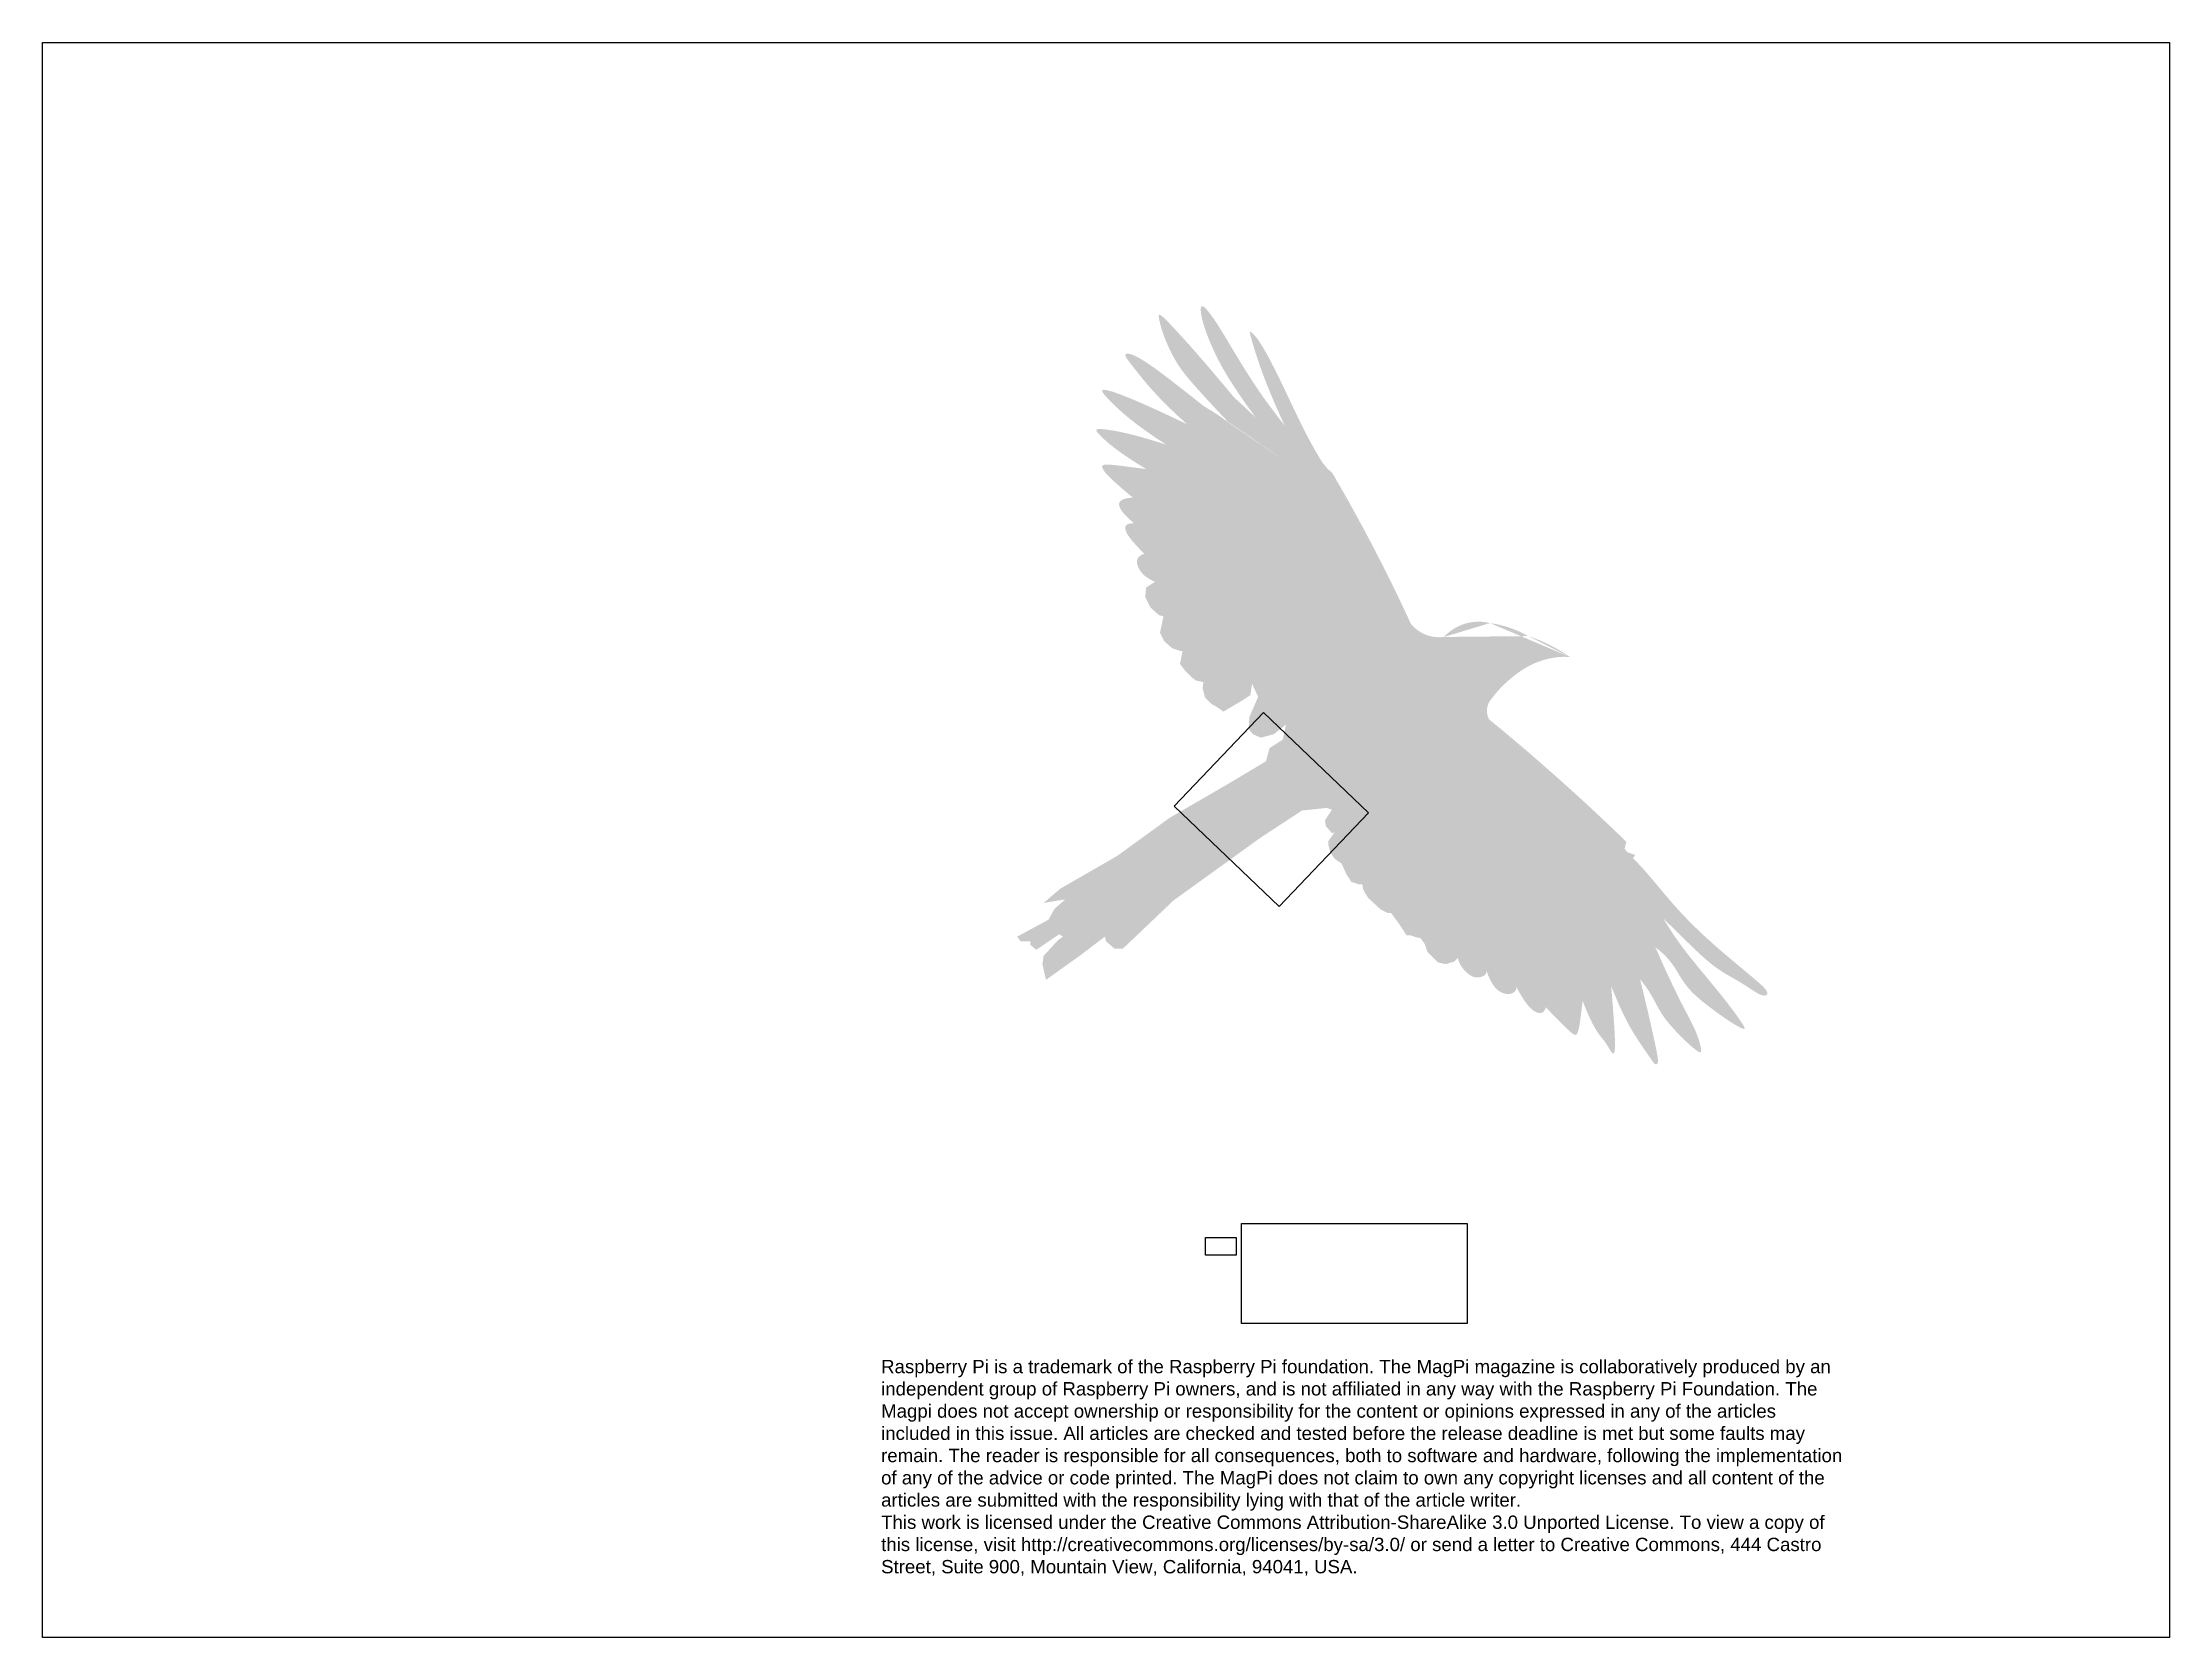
# Model space of a CAD drawing. Header units: millimetres. Extents: x -461 to 744, y 0 to 299.
# Drawn here: x -460.5 to -61.9, y 0 to 299 of the extents above; entities that cross this region are included whole.
import ezdxf

# ---------------------------------------------------------------- set-up
doc = ezdxf.new("R2010")
doc.units = ezdxf.units.MM
doc.layers.add('Images', color=7, linetype='Continuous')
doc.layers.add('magpiefill', color=3, linetype='Continuous')
doc.styles.get("Standard").update_dxf_attribs({"font": 'arial.ttf'})
picture_1 = doc.add_image_def('image1.png', size_in_pixel=(1187, 699))
picture_2 = doc.add_image_def('image2.png', size_in_pixel=(1746, 774))
picture_3 = doc.add_image_def('image3.jpg', size_in_pixel=(1024, 768))
picture_4 = doc.add_image_def('image4.png', size_in_pixel=(1000, 890))

msp = doc.modelspace()

# ---------------------------------------------------------------- texts
at = {"layer": 'Images', "insert": (-303.37, 52.03), "char_height": 2.5, "attachment_point": 1}
msp.add_mtext_dynamic_manual_height_columns('Raspberry Pi is a trademark of the Raspberry Pi foundation. The MagPi magazine is collaboratively produced by an independent group of Raspberry Pi owners, and is not affiliated in any way with the Raspberry Pi Foundation. The Magpi does not accept ownership or responsibility for the content or opinions expressed in any of the articles included in this issue. All articles are checked and tested before the release deadline is met but some faults may remain. The reader is responsible for all consequences, both to software and hardware, following the implementation of any of the advice or code printed. The MagPi does not claim to own any copyright licenses and all content of the articles are submitted with the responsibility lying with that of the article writer.\\PThis work is licensed under the Creative Commons Attribution-ShareAlike 3.0 Unported License. To view a copy of this license, visit http://creativecommons.org/licenses/by-sa/3.0/ or send a letter to Creative Commons, 444 Castro Street, Suite 900, Mountain View, California, 94041, USA.', width=181, gutter_width=12.5, heights=[0], dxfattribs=at)

# ---------------------------------------------------------------- hatches: boundary and pattern name
at = {"layer": 'magpiefill'}
h = msp.add_hatch(color=253, dxfattribs=at)
h.dxf.hatch_style = 1
h.paths.add_polyline_path([(-247, 243.8), (-247.53, 244.38), (-248.03, 244.92), (-248.5, 245.43), (-248.94, 245.9), (-249.35, 246.33), (-249.73, 246.73), (-250.07, 247.07), (-250.38, 247.37), (-250.65, 247.61), (-250.87, 247.78), (-251.05, 247.89), (-251.18, 247.94), (-251.27, 247.91), (-251.32, 247.83), (-251.34, 247.71), (-251.33, 247.54), (-251.3, 247.33), (-251.26, 247.1), (-251.21, 246.84), (-251.15, 246.57), (-251.08, 246.28), (-251, 245.97), (-250.91, 245.63), (-250.8, 245.26), (-250.67, 244.85), (-250.52, 244.41), (-250.34, 243.93), (-250.14, 243.4), (-249.91, 242.83), (-249.65, 242.23), (-249.36, 241.6), (-249.04, 240.95), (-248.7, 240.28), (-248.33, 239.61), (-247.94, 238.94), (-247.5, 238.25), (-246.98, 237.51), (-246.3, 236.63), (-245.41, 235.56), (-244.24, 234.21), (-242.72, 232.54), (-240.79, 230.45), (-238.39, 227.9), (-229.02, 221.5), (-228.97, 221.53), (-228.48, 221.53), (-228.26, 221.47), (-231.05, 223.54), (-233.25, 225.21), (-234.94, 226.55), (-236.22, 227.61), (-237.16, 228.45), (-237.86, 229.15), (-238.42, 229.76), (-238.92, 230.34), (-239.43, 230.95), (-239.96, 231.58), (-240.52, 232.25), (-241.08, 232.92), (-241.65, 233.62), (-242.22, 234.31), (-242.78, 235.01), (-243.33, 235.7), (-243.85, 236.37), (-244.35, 237.03), (-244.83, 237.68), (-245.28, 238.3), (-245.7, 238.9), (-246.09, 239.47), (-246.44, 240.02), (-246.77, 240.54), (-247.05, 241.02), (-247.3, 241.46), (-247.49, 241.84), (-247.62, 242.14), (-247.68, 242.36), (-247.67, 242.47), (-247.58, 242.47), (-247.39, 242.35), (-247.11, 242.08), (-246.74, 241.7), (-246.3, 241.22), (-245.8, 240.67), (-245.25, 240.07), (-244.67, 239.44), (-244.07, 238.81), (-243.46, 238.19), (-242.83, 237.6), (-242.08, 236.91), (-241.08, 236), (-239.69, 234.74), (-237.8, 233), (-237.29, 232.53), (-238.23, 233.65), (-239.13, 234.73), (-240.01, 235.77), (-240.85, 236.77), (-241.66, 237.72), (-242.44, 238.63), (-243.19, 239.5), (-243.91, 240.33), (-244.59, 241.11), (-245.24, 241.84), (-245.86, 242.54), (-246.44, 243.19)])
h = msp.add_hatch(color=255, dxfattribs=at)
h.dxf.hatch_style = 1
h.paths.add_polyline_path([(-237.26, 241.07), (-237.71, 241.82), (-238.15, 242.56), (-238.58, 243.29), (-239.01, 244), (-239.44, 244.7), (-239.86, 245.37), (-240.27, 246.03), (-240.69, 246.66), (-241.09, 247.26), (-241.49, 247.81), (-241.86, 248.3), (-242.2, 248.72), (-242.51, 249.07), (-242.78, 249.33), (-243.01, 249.49), (-243.19, 249.54), (-243.33, 249.48), (-243.41, 249.33), (-243.46, 249.1), (-243.47, 248.79), (-243.44, 248.41), (-243.37, 247.97), (-243.28, 247.47), (-243.15, 246.93), (-243, 246.34), (-242.8, 245.7), (-242.57, 245.01), (-242.3, 244.25), (-241.98, 243.43), (-241.61, 242.55), (-241.19, 241.59), (-240.71, 240.55), (-240.14, 239.41), (-239.46, 238.13), (-238.62, 236.68), (-237.61, 235.05), (-236.38, 233.19), (-235.13, 231.39), (-233.69, 230.06), (-232.43, 228.9), (-231.34, 227.9), (-230.41, 227.03), (-229.61, 226.29), (-228.93, 225.66), (-228.36, 225.14), (-227.88, 224.7), (-227.48, 224.35), (-227.15, 224.06), (-226.88, 223.84), (-226.66, 223.68), (-226.49, 223.57), (-226.36, 223.5), (-226.25, 223.48), (-226.17, 223.48), (-226.1, 223.52), (-226.06, 223.6), (-226.04, 223.74), (-226.07, 223.96), (-226.15, 224.28), (-226.29, 224.7), (-226.51, 225.26), (-226.8, 225.96), (-227.43, 226.76), (-228.88, 228.63), (-230.03, 230.15), (-230.95, 231.38), (-231.69, 232.4), (-232.3, 233.28), (-232.85, 234.09), (-233.38, 234.88), (-233.9, 235.67), (-234.4, 236.45), (-234.9, 237.23), (-235.39, 238.01), (-235.87, 238.78), (-236.34, 239.55), (-236.8, 240.31)])
h = msp.add_hatch(color=255, dxfattribs=at)
h.dxf.hatch_style = 1
h.paths.add_polyline_path([(-230.79, 240), (-231.21, 240.77), (-231.61, 241.48), (-232, 242.12), (-232.35, 242.69), (-232.67, 243.17), (-232.97, 243.58), (-233.23, 243.9), (-233.46, 244.17), (-233.66, 244.37), (-233.83, 244.52), (-233.97, 244.63), (-234.08, 244.7), (-234.17, 244.75), (-234.23, 244.76), (-234.27, 244.73), (-234.28, 244.66), (-234.27, 244.55), (-234.24, 244.39), (-234.18, 244.17), (-234.11, 243.9), (-234.02, 243.57), (-233.91, 243.18), (-233.78, 242.72), (-233.62, 242.19), (-233.44, 241.59), (-233.23, 240.93), (-233, 240.19), (-232.73, 239.37), (-232.42, 238.48), (-232.07, 237.47), (-231.64, 236.31), (-231.12, 234.97), (-230.49, 233.42), (-229.73, 231.61), (-228.93, 229.8), (-228.11, 228.75), (-227.4, 227.84), (-226.79, 227.06), (-226.26, 226.38), (-225.81, 225.82), (-225.43, 225.34), (-225.09, 224.94), (-224.8, 224.62), (-224.53, 224.36), (-224.3, 224.17), (-224.1, 224.08), (-223.93, 224.1), (-223.81, 224.24), (-223.73, 224.53), (-223.69, 224.97), (-223.71, 225.6), (-223.91, 225.98), (-224.45, 227.05), (-224.97, 228.1), (-225.46, 229.12), (-225.94, 230.12), (-226.4, 231.09), (-226.85, 232.04), (-227.29, 232.97), (-227.72, 233.89), (-228.15, 234.79), (-228.59, 235.69), (-229.02, 236.58), (-229.47, 237.46), (-229.91, 238.33), (-230.35, 239.18)])
h = msp.add_hatch(color=253, dxfattribs=at)
h.dxf.hatch_style = 1
h.paths.add_polyline_path([(-249.99, 236.35), (-250.75, 236.92), (-251.47, 237.46), (-252.16, 237.96), (-252.82, 238.42), (-253.45, 238.85), (-254.03, 239.23), (-254.59, 239.57), (-255.1, 239.87), (-255.57, 240.12), (-256, 240.32), (-256.38, 240.47), (-256.72, 240.57), (-257, 240.63), (-257.23, 240.64), (-257.41, 240.61), (-257.53, 240.54), (-257.58, 240.42), (-257.57, 240.27), (-257.5, 240.06), (-257.35, 239.8), (-257.14, 239.48), (-256.84, 239.08), (-256.47, 238.59), (-256.02, 238.01), (-255.49, 237.34), (-254.86, 236.55), (-254.13, 235.64), (-253.26, 234.62), (-252.22, 233.46), (-251.01, 232.16), (-249.59, 230.73), (-247.93, 229.14), (-246.02, 227.4), (-245.73, 227.27), (-244.69, 226.77), (-243.66, 226.26), (-243.28, 226.07), (-244.1, 227.16), (-244.85, 228.14), (-245.55, 229.02), (-246.18, 229.81), (-246.75, 230.51), (-247.25, 231.13), (-247.69, 231.67), (-248.07, 232.14), (-248.38, 232.54), (-248.63, 232.87), (-248.82, 233.15), (-248.95, 233.38), (-249.02, 233.56), (-249.04, 233.7), (-249.01, 233.81), (-248.93, 233.88), (-248.78, 233.92), (-248.52, 233.88), (-248.06, 233.72), (-247.34, 233.38), (-246.28, 232.81), (-244.8, 231.96), (-242.97, 230.86), (-244.23, 231.86), (-245.39, 232.78), (-246.45, 233.61), (-247.44, 234.38), (-248.35, 235.09), (-249.19, 235.75)])
h = msp.add_hatch(color=255, dxfattribs=at)
h.dxf.hatch_style = 1
h.paths.add_polyline_path([(-237.8, 233), (-239.69, 234.74), (-241.08, 236), (-242.08, 236.91), (-242.83, 237.6), (-243.46, 238.19), (-244.07, 238.81), (-244.67, 239.44), (-245.25, 240.07), (-245.8, 240.67), (-246.3, 241.22), (-246.74, 241.7), (-247.11, 242.08), (-247.39, 242.35), (-247.58, 242.47), (-247.67, 242.47), (-247.68, 242.36), (-247.62, 242.14), (-247.49, 241.84), (-247.3, 241.46), (-247.05, 241.02), (-246.77, 240.54), (-246.44, 240.02), (-246.09, 239.47), (-245.7, 238.9), (-245.28, 238.3), (-244.83, 237.68), (-244.35, 237.03), (-243.85, 236.37), (-243.33, 235.7), (-242.78, 235.01), (-242.22, 234.31), (-241.65, 233.62), (-241.08, 232.92), (-240.52, 232.25), (-239.96, 231.58), (-239.43, 230.95), (-238.92, 230.34), (-238.42, 229.76), (-237.86, 229.15), (-237.16, 228.45), (-236.22, 227.61), (-234.94, 226.55), (-233.25, 225.21), (-231.05, 223.54), (-228.26, 221.47), (-227.83, 221.37), (-227.01, 221.2), (-225.87, 221.37), (-225.63, 221.42), (-225.93, 221.72), (-226.28, 222.08), (-226.69, 222.49), (-227.14, 222.94), (-227.64, 223.44), (-227.94, 223.74), (-231.96, 227.54), (-235.26, 230.64)])
h = msp.add_hatch(color=253, dxfattribs=at)
h.dxf.hatch_style = 1
h.paths.add_polyline_path([(-251.11, 229.8), (-252.2, 230.3), (-253.28, 230.79), (-254.33, 231.25), (-255.36, 231.7), (-256.34, 232.12), (-257.28, 232.5), (-258.15, 232.85), (-258.96, 233.15), (-259.69, 233.41), (-260.34, 233.61), (-260.88, 233.76), (-261.33, 233.85), (-261.66, 233.87), (-261.86, 233.83), (-261.95, 233.72), (-261.92, 233.53), (-261.77, 233.27), (-261.52, 232.94), (-261.17, 232.53), (-260.71, 232.04), (-260.15, 231.48), (-259.5, 230.84), (-258.72, 230.11), (-257.8, 229.29), (-256.69, 228.37), (-255.38, 227.34), (-253.83, 226.21), (-252.02, 224.95), (-249.91, 223.57), (-249.41, 223.4), (-248.02, 222.95), (-246.58, 222.46), (-246.13, 222.31), (-247.63, 223.29), (-248.9, 224.21), (-249.96, 225.09), (-250.83, 225.89), (-251.54, 226.64), (-252.1, 227.31), (-252.53, 227.91), (-252.85, 228.42), (-253.06, 228.85), (-253.12, 229.17), (-252.96, 229.35), (-252.5, 229.39), (-251.68, 229.25), (-250.42, 228.92), (-248.68, 228.36), (-246.36, 227.57), (-246.78, 227.77), (-247.84, 228.27), (-248.92, 228.78), (-250.01, 229.29)])
h = msp.add_hatch(color=255, dxfattribs=at)
h.dxf.hatch_style = 1
h.paths.add_polyline_path([(-240.34, 229.23), (-242.85, 230.78), (-244.8, 231.96), (-246.28, 232.81), (-247.34, 233.38), (-248.06, 233.72), (-248.52, 233.88), (-248.78, 233.92), (-248.93, 233.88), (-249.01, 233.81), (-249.04, 233.7), (-249.02, 233.56), (-248.95, 233.38), (-248.82, 233.15), (-248.63, 232.87), (-248.38, 232.54), (-248.07, 232.14), (-247.69, 231.67), (-247.25, 231.13), (-246.75, 230.51), (-246.18, 229.81), (-245.55, 229.02), (-244.85, 228.14), (-244.1, 227.16), (-243.28, 226.07), (-242.61, 225.75), (-241.56, 225.23), (-240.48, 224.69), (-239.38, 224.13), (-238.25, 223.55), (-237.11, 222.95), (-235.96, 222.35), (-234.84, 221.74), (-233.76, 221.14), (-232.73, 220.55), (-231.78, 219.97), (-230.92, 219.42), (-230.27, 219.42), (-229.78, 219.42), (-229.46, 219.74), (-228.97, 219.74), (-228.8, 220.55), (-228.8, 220.88), (-229.62, 221.2), (-229.06, 221.49), (-229.97, 222.11), (-231.05, 222.84), (-232.26, 223.66), (-233.56, 224.53), (-234.91, 225.44), (-236.27, 226.37), (-237.61, 227.29), (-238.89, 228.19), (-240.08, 229.03)])
h = msp.add_hatch(color=253, dxfattribs=at)
h.dxf.hatch_style = 1
h.paths.add_polyline_path([(-225.63, 224.47), (-226.8, 225.96), (-226.51, 225.26), (-226.29, 224.7), (-226.15, 224.28), (-226.07, 223.96), (-226.04, 223.74), (-226.06, 223.6), (-226.1, 223.52), (-226.17, 223.48), (-226.25, 223.48), (-226.36, 223.5), (-226.49, 223.57), (-226.66, 223.68), (-226.88, 223.84), (-227.15, 224.06), (-227.48, 224.35), (-227.88, 224.7), (-228.36, 225.14), (-228.93, 225.66), (-229.61, 226.29), (-230.41, 227.03), (-231.34, 227.9), (-232.43, 228.9), (-233.69, 230.06), (-235.13, 231.39), (-234.91, 231.07), (-233.17, 228.68), (-231.96, 227.54), (-227.76, 223.57), (-225.64, 221.41), (-224.25, 221.69), (-223.43, 221.69)])
h = msp.add_hatch(color=255, dxfattribs=at)
h.dxf.hatch_style = 1
h.paths.add_polyline_path([(-242.61, 225.75), (-243.66, 226.26), (-244.69, 226.77), (-245.73, 227.27), (-246.36, 227.57), (-248.68, 228.36), (-250.42, 228.92), (-251.68, 229.25), (-252.5, 229.39), (-252.96, 229.35), (-253.12, 229.17), (-253.06, 228.85), (-252.85, 228.42), (-252.53, 227.91), (-252.1, 227.31), (-251.54, 226.64), (-250.83, 225.89), (-249.96, 225.09), (-248.9, 224.21), (-247.63, 223.29), (-246.13, 222.31), (-245.08, 221.95), (-243.52, 221.41), (-241.93, 220.85), (-240.33, 220.28), (-238.75, 219.69), (-237.2, 219.09), (-235.72, 218.49), (-234.32, 217.89), (-233.04, 217.3), (-232.22, 217.3), (-231.57, 217.46), (-231.25, 217.95), (-231.08, 219.09), (-230.92, 219.42), (-231.78, 219.97), (-232.73, 220.55), (-233.76, 221.14), (-234.84, 221.74), (-235.96, 222.35), (-237.11, 222.95), (-238.25, 223.55), (-239.38, 224.13), (-240.48, 224.69), (-241.56, 225.23)])
h = msp.add_hatch(color=253, dxfattribs=at)
h.dxf.hatch_style = 1
h.paths.add_polyline_path([(-222.73, 223.75), (-223.33, 224.88), (-223.71, 225.6), (-223.69, 224.97), (-223.73, 224.53), (-223.81, 224.24), (-223.93, 224.1), (-224.1, 224.08), (-224.3, 224.17), (-224.53, 224.36), (-224.8, 224.62), (-225.09, 224.94), (-225.43, 225.34), (-225.81, 225.82), (-226.26, 226.38), (-226.79, 227.06), (-227.4, 227.84), (-228.11, 228.75), (-228.93, 229.8), (-228.81, 229.52), (-227.78, 227.22), (-227.43, 226.76), (-225.63, 224.47), (-223.43, 221.69), (-223.43, 221.04), (-223.27, 220.23), (-222.13, 219.74), (-220.67, 220.23), (-221.4, 221.43), (-222.08, 222.6)])
h = msp.add_hatch(color=253, dxfattribs=at)
h.dxf.hatch_style = 1
h.paths.add_polyline_path([(-253.16, 224.58), (-254.28, 224.91), (-255.32, 225.2), (-256.29, 225.45), (-257.19, 225.67), (-258.02, 225.86), (-258.78, 226.02), (-259.47, 226.15), (-260.1, 226.26), (-260.65, 226.34), (-261.15, 226.41), (-261.57, 226.46), (-261.94, 226.49), (-262.25, 226.51), (-262.5, 226.5), (-262.7, 226.49), (-262.85, 226.45), (-262.95, 226.4), (-263.01, 226.33), (-263.02, 226.25), (-263, 226.14), (-262.93, 226.01), (-262.8, 225.84), (-262.63, 225.64), (-262.4, 225.4), (-262.1, 225.11), (-261.75, 224.77), (-261.33, 224.38), (-260.81, 223.91), (-260.15, 223.37), (-259.33, 222.73), (-258.3, 221.99), (-257.04, 221.12), (-255.51, 220.13), (-253.68, 218.99), (-252.93, 218.89), (-252.03, 218.77), (-251.09, 218.63), (-250.98, 218.62), (-251.84, 219.04), (-252.55, 219.46), (-253.14, 219.87), (-253.62, 220.26), (-254.01, 220.64), (-254.31, 220.99), (-254.56, 221.32), (-254.75, 221.62), (-254.9, 221.89), (-255.03, 222.13), (-255.12, 222.35), (-255.18, 222.54), (-255.22, 222.71), (-255.24, 222.87), (-255.23, 223.02), (-255.2, 223.16), (-255.15, 223.3), (-255.08, 223.43), (-254.99, 223.55), (-254.88, 223.66), (-254.73, 223.75), (-254.55, 223.83), (-254.34, 223.88), (-254.09, 223.91), (-253.8, 223.91), (-253.47, 223.89), (-253.07, 223.83), (-252.61, 223.73), (-252.07, 223.6), (-251.46, 223.43), (-250.75, 223.21), (-249.94, 222.95), (-249.01, 222.63), (-247.89, 222.24), (-246.51, 221.73), (-244.78, 221.08), (-242.62, 220.25), (-239.97, 219.22), (-236.73, 217.94), (-232.83, 216.39), (-232.87, 216.49), (-233.04, 217.3), (-234.32, 217.89), (-235.72, 218.49), (-237.2, 219.09), (-238.75, 219.69), (-240.33, 220.28), (-241.93, 220.85), (-243.52, 221.41), (-245.08, 221.95), (-246.58, 222.46), (-248.02, 222.95), (-249.41, 223.4), (-250.72, 223.83), (-251.98, 224.22)])
h = msp.add_hatch(color=255, dxfattribs=at)
h.dxf.hatch_style = 1
h.paths.add_polyline_path([(-244.78, 221.08), (-246.51, 221.73), (-247.89, 222.24), (-249.01, 222.63), (-249.94, 222.95), (-250.75, 223.21), (-251.46, 223.43), (-252.07, 223.6), (-252.61, 223.73), (-253.07, 223.83), (-253.47, 223.89), (-253.8, 223.91), (-254.09, 223.91), (-254.34, 223.88), (-254.55, 223.83), (-254.73, 223.75), (-254.88, 223.66), (-254.99, 223.55), (-255.08, 223.43), (-255.15, 223.3), (-255.2, 223.16), (-255.23, 223.02), (-255.24, 222.87), (-255.22, 222.71), (-255.18, 222.54), (-255.12, 222.35), (-255.03, 222.13), (-254.9, 221.89), (-254.75, 221.62), (-254.56, 221.32), (-254.31, 220.99), (-254.01, 220.64), (-253.62, 220.26), (-253.14, 219.87), (-252.55, 219.46), (-251.84, 219.04), (-250.98, 218.62), (-250.12, 218.49), (-249.1, 218.34), (-248.03, 218.17), (-246.91, 217.98), (-245.76, 217.79), (-244.59, 217.58), (-243.42, 217.37), (-242.28, 217.15), (-241.17, 216.94), (-240.13, 216.73), (-239.16, 216.53), (-238.29, 216.33), (-237.48, 216.15), (-236.71, 215.96), (-235.95, 215.78), (-235.17, 215.59), (-234.33, 215.39), (-233.42, 215.19), (-232.4, 214.97), (-232.55, 215.84), (-232.83, 216.39), (-236.73, 217.94), (-239.97, 219.22), (-242.62, 220.25)])
at = {"layer": 'magpiefill', "true_color": 0x010101}
h = msp.add_hatch(color=18, dxfattribs=at)
h.dxf.hatch_style = 1
edge = h.paths.add_edge_path()
edge.add_line((-219.85, 155.49), (-224.49, 155.01))
edge.add_line((-224.49, 155.01), (-232.37, 149.84))
edge.add_line((-232.37, 149.84), (-248.59, 138.13))
edge.add_line((-248.59, 138.13), (-258.05, 129.12))
edge.add_line((-258.05, 129.12), (-259.63, 129.12))
edge.add_line((-259.63, 129.12), (-261.2, 130.47))
edge.add_line((-261.2, 130.47), (-261.43, 131.37))
edge.add_line((-261.43, 131.37), (-266.16, 127.77))
edge.add_line((-266.16, 127.77), (-272.47, 123.27))
edge.add_line((-272.47, 123.27), (-273.14, 126.2))
edge.add_line((-273.14, 126.2), (-272.92, 127.77))
edge.add_line((-272.92, 127.77), (-270.21, 130.7))
edge.add_line((-270.21, 130.7), (-269.31, 131.37))
edge.add_line((-269.31, 131.37), (-269.99, 131.82))
edge.add_line((-269.99, 131.82), (-274.27, 128.9))
edge.add_line((-274.27, 128.9), (-275.39, 129.8))
edge.add_line((-275.39, 129.8), (-275.39, 130.47))
edge.add_line((-275.39, 130.47), (-277.2, 130.47))
edge.add_line((-277.2, 130.47), (-277.87, 131.37))
edge.add_line((-277.87, 131.37), (-272.02, 134.53))
edge.add_line((-272.02, 134.53), (-270.89, 136.55))
edge.add_line((-270.89, 136.55), (-268.86, 138.35))
edge.add_line((-268.86, 138.35), (-272.92, 137.68))
edge.add_line((-272.92, 137.68), (-269.76, 140.38))
edge.add_line((-269.76, 140.38), (-259.18, 146.46))
edge.add_line((-259.18, 146.46), (-249.26, 153.66))
edge.add_line((-249.26, 153.66), (-238, 160.19))
edge.add_line((-238, 160.19), (-231.24, 164.25))
edge.add_line((-231.24, 164.25), (-230.57, 166.72))
edge.add_line((-230.57, 166.72), (-228.09, 168.3))
edge.add_line((-228.09, 168.3), (-225.39, 167.17))
edge.add_line((-225.39, 167.17), (-223.58, 167.4))
edge.add_line((-223.58, 167.4), (-219.75, 170.55))
edge.add_line((-219.75, 170.55), (-216.6, 172.58))
edge.add_line((-216.6, 172.58), (-216.38, 168.07))
edge.add_line((-216.38, 168.07), (-217.28, 164.7))
edge.add_line((-217.28, 164.7), (-218.18, 164.25))
edge.add_line((-218.18, 164.25), (-219.53, 164.7))
edge.add_line((-219.53, 164.7), (-221.33, 162.89))
edge.add_line((-221.33, 162.89), (-218.55, 160.53))
edge.add_line((-218.55, 160.53), (-218.06, 162.64))
edge.add_line((-218.06, 162.64), (-215.78, 163.95))
edge.add_line((-215.78, 163.95), (-212.37, 164.11))
edge.add_line((-212.37, 164.11), (-210.41, 163.46))
edge.add_line((-210.41, 163.46), (-210.41, 161.99))
edge.add_line((-210.41, 161.99), (-212.04, 161.34))
edge.add_line((-212.04, 161.34), (-215.13, 160.69))
edge.add_line((-215.13, 160.69), (-218.71, 157.93))
edge.add_line((-218.71, 157.93), (-218.71, 155.98))
edge.add_line((-218.71, 155.98), (-215.78, 157.11))
edge.add_line((-215.78, 157.11), (-208.62, 159.88))
edge.add_line((-208.62, 159.88), (-203.9, 162.48))
edge.add_line((-203.9, 162.48), (-199.18, 165.9))
edge.add_line((-199.18, 165.9), (-193, 170.45))
edge.add_line((-193, 170.45), (-196.25, 169.31))
edge.add_line((-196.25, 169.31), (-199.35, 168.18))
edge.add_line((-199.35, 168.18), (-202.6, 168.99))
edge.add_line((-202.6, 168.99), (-205.53, 171.43))
edge.add_line((-205.53, 171.43), (-207.32, 175.01))
edge.add_line((-207.32, 175.01), (-207.97, 179.07))
edge.add_line((-207.97, 179.07), (-207.16, 182.82))
edge.add_line((-207.16, 182.82), (-203.74, 186.56))
edge.add_line((-203.74, 186.56), (-205.53, 185.91))
edge.add_line((-205.53, 185.91), (-213.99, 181.51))
edge.add_line((-213.99, 181.51), (-221.32, 177.45))
edge.add_line((-221.32, 177.45), (-225.39, 174.19))
edge.add_line((-225.39, 174.19), (-227.5, 171.1))
edge.add_line((-227.5, 171.1), (-229.78, 169.31))
edge.add_line((-229.78, 169.31), (-232.22, 168.66))
edge.add_line((-232.22, 168.66), (-233.69, 169.31))
edge.add_line((-233.69, 169.31), (-234.5, 170.29))
edge.add_line((-234.5, 170.29), (-234.34, 172.57))
edge.add_line((-234.34, 172.57), (-232.71, 176.31))
edge.add_line((-232.71, 176.31), (-233.85, 178.75))
edge.add_line((-233.85, 178.75), (-234.17, 176.63))
edge.add_line((-234.17, 176.63), (-235.64, 175.66))
edge.add_line((-235.64, 175.66), (-239.22, 173.54))
edge.add_line((-239.22, 173.54), (-240.36, 174.36))
edge.add_line((-240.36, 174.36), (-241.5, 175.01))
edge.add_line((-241.5, 175.01), (-242.64, 176.15))
edge.add_line((-242.64, 176.15), (-243.13, 177.94))
edge.add_line((-243.13, 177.94), (-242.96, 179.07))
edge.add_line((-242.96, 179.07), (-244.43, 179.4))
edge.add_line((-244.43, 179.4), (-245.24, 180.05))
edge.add_line((-245.24, 180.05), (-246.38, 181.19))
edge.add_line((-246.38, 181.19), (-247.36, 182.49))
edge.add_line((-247.36, 182.49), (-246.87, 184.93))
edge.add_line((-246.87, 184.93), (-247.36, 184.93))
edge.add_line((-247.36, 184.93), (-248.82, 185.42))
edge.add_line((-248.82, 185.42), (-250.29, 186.72))
edge.add_line((-250.29, 186.72), (-251.1, 188.35))
edge.add_line((-251.1, 188.35), (-250.78, 189.81))
edge.add_line((-250.78, 189.81), (-250.45, 191.44))
edge.add_line((-250.45, 191.44), (-251.26, 191.6))
edge.add_line((-251.26, 191.6), (-252.89, 193.06))
edge.add_line((-252.89, 193.06), (-253.87, 195.02))
edge.add_line((-253.87, 195.02), (-253.7, 196.8))
edge.add_line((-253.7, 196.8), (-250.94, 198.59))
edge.add_line((-250.94, 198.59), (-247.19, 200.55))
edge.add_line((-247.19, 200.55), (-244.59, 202.66))
edge.add_line((-244.59, 202.66), (-242.31, 204.61))
edge.add_line((-242.31, 204.61), (-241.99, 204.94))
edge.add_line((-241.99, 204.94), (-241.17, 205.26))
edge.add_line((-241.17, 205.26), (-240.2, 206.08))
edge.add_line((-240.2, 206.08), (-240.03, 206.73))
edge.add_line((-240.03, 206.73), (-240.03, 207.22))
edge.add_line((-240.03, 207.22), (-240.2, 207.87))
edge.add_line((-240.2, 207.87), (-240.68, 208.35))
edge.add_line((-240.68, 208.35), (-241.17, 208.68))
edge.add_line((-241.17, 208.68), (-241.82, 208.84))
edge.add_line((-241.82, 208.84), (-241.34, 209.17))
edge.add_line((-241.34, 209.17), (-240.68, 209.17))
edge.add_line((-240.68, 209.17), (-240.03, 209.33))
edge.add_line((-240.03, 209.33), (-238.89, 209.33))
edge.add_line((-238.89, 209.33), (-238.24, 209.33))
edge.add_line((-238.24, 209.33), (-237.76, 209.49))
edge.add_line((-237.76, 209.49), (-237.27, 209.82))
edge.add_line((-237.27, 209.82), (-236.94, 210.63))
edge.add_line((-236.94, 210.63), (-236.78, 211.12))
edge.add_line((-236.78, 211.12), (-237.43, 211.77))
edge.add_line((-237.43, 211.77), (-239.55, 212.91))
edge.add_line((-239.55, 212.91), (-236.78, 212.26))
edge.add_line((-236.78, 212.26), (-235.31, 211.93))
edge.add_line((-235.31, 211.93), (-234.5, 212.42))
edge.add_line((-234.5, 212.42), (-234.5, 212.75))
edge.add_line((-234.5, 212.75), (-234.5, 213.56))
edge.add_line((-234.5, 213.56), (-234.99, 213.88))
edge.add_line((-234.99, 213.88), (-235.31, 214.7))
edge.add_line((-235.31, 214.7), (-234.01, 214.54))
edge.add_line((-234.01, 214.54), (-233.36, 214.54))
edge.add_line((-233.36, 214.54), (-232.38, 214.54))
edge.add_line((-232.38, 214.54), (-232.38, 214.86))
edge.add_line((-232.38, 214.86), (-232.55, 215.84))
edge.add_line((-232.55, 215.84), (-232.87, 216.49))
edge.add_line((-232.87, 216.49), (-233.04, 217.3))
edge.add_line((-233.04, 217.3), (-232.22, 217.3))
edge.add_line((-232.22, 217.3), (-231.57, 217.46))
edge.add_line((-231.57, 217.46), (-231.25, 217.95))
edge.add_line((-231.25, 217.95), (-231.08, 219.09))
edge.add_line((-231.08, 219.09), (-230.92, 219.42))
edge.add_line((-230.92, 219.42), (-230.27, 219.42))
edge.add_line((-230.27, 219.42), (-229.78, 219.42))
edge.add_line((-229.78, 219.42), (-229.46, 219.74))
edge.add_line((-229.46, 219.74), (-228.97, 219.74))
edge.add_line((-228.97, 219.74), (-228.8, 220.55))
edge.add_line((-228.8, 220.55), (-228.8, 220.88))
edge.add_line((-228.8, 220.88), (-229.62, 221.2))
edge.add_line((-229.62, 221.2), (-228.97, 221.53))
edge.add_line((-228.97, 221.53), (-228.48, 221.53))
edge.add_line((-228.48, 221.53), (-227.83, 221.37))
edge.add_line((-227.83, 221.37), (-227.01, 221.2))
edge.add_line((-227.01, 221.2), (-225.87, 221.37))
edge.add_line((-225.87, 221.37), (-224.25, 221.69))
edge.add_line((-224.25, 221.69), (-223.43, 221.69))
edge.add_line((-223.43, 221.69), (-223.43, 221.04))
edge.add_line((-223.43, 221.04), (-223.27, 220.23))
edge.add_line((-223.27, 220.23), (-222.13, 219.74))
edge.add_line((-222.13, 219.74), (-220.67, 220.23))
edge.add_line((-220.67, 220.23), (-219.85, 219.25))
edge.add_line((-219.85, 219.25), (-218.71, 218.12))
edge.add_arc((-501.24, 53.17), 327.15, 24.7197, 30.2779, ccw=False)
edge.add_arc((-198.78, 194.33), 6.85, 219.4264, 277.5113)
edge.add_arc((-191.38, 181.57), 8.83, 76.0979, 137.4829, ccw=False)
edge.add_arc((-191.86, 170.78), 19.53, 60.0192, 82.349, ccw=False)
edge.add_arc((-191.59, 158.93), 30.3, 55.1607, 71.7322, ccw=False)
edge.add_arc((-175.12, 169.37), 14.45, 86.6589, 120.3195)
edge.add_arc((-170.7, 162.22), 22.86, 120.8491, 144.9822)
edge.add_arc((-186.33, 173.7), 3.5, 152.0183, 206.956)
edge.add_arc((-453.63, -149.96), 416.57, 45.8931, 50.6392, ccw=False)
edge.add_line((-163.7, 149.15), (-164.03, 147.84))
edge.add_line((-164.03, 147.84), (-163.54, 147.19))
edge.add_line((-163.54, 147.19), (-162.08, 146.7))
edge.add_line((-162.08, 146.7), (-162.57, 145.73))
edge.add_line((-162.57, 145.73), (-161.92, 144.91))
edge.add_line((-161.92, 144.91), (-161.59, 144.1))
edge.add_line((-161.59, 144.1), (-162.73, 143.13))
edge.add_line((-162.73, 143.13), (-162.89, 142.15))
edge.add_line((-162.89, 142.15), (-162.4, 141.17))
edge.add_line((-162.4, 141.17), (-163.71, 140.69))
edge.add_line((-163.71, 140.69), (-165.01, 141.01))
edge.add_line((-165.01, 141.01), (-164.84, 139.87))
edge.add_line((-164.84, 139.87), (-166.63, 139.38))
edge.add_line((-166.63, 139.38), (-167.45, 139.87))
edge.add_line((-167.45, 139.87), (-167.94, 140.03))
edge.add_line((-167.94, 140.03), (-168.43, 139.38))
edge.add_line((-168.43, 139.38), (-169.24, 138.73))
edge.add_line((-169.24, 138.73), (-170.05, 139.06))
edge.add_line((-170.05, 139.06), (-172.17, 137.59))
edge.add_line((-172.17, 137.59), (-172.17, 138.25))
edge.add_line((-172.17, 138.25), (-173.63, 139.55))
edge.add_line((-173.63, 139.55), (-173.63, 140.2))
edge.add_line((-173.63, 140.2), (-173.96, 139.87))
edge.add_line((-173.96, 139.87), (-174.94, 138.41))
edge.add_line((-174.94, 138.41), (-174.94, 137.43))
edge.add_line((-174.94, 137.43), (-174.94, 135.32))
edge.add_line((-174.94, 135.32), (-176.07, 135.32))
edge.add_line((-176.07, 135.32), (-176.56, 135.81))
edge.add_line((-176.56, 135.81), (-176.73, 136.13))
edge.add_line((-176.73, 136.13), (-178.35, 136.62))
edge.add_line((-178.35, 136.62), (-179.17, 137.11))
edge.add_line((-179.17, 137.11), (-179.49, 136.78))
edge.add_line((-179.49, 136.78), (-179.49, 135.97))
edge.add_line((-179.49, 135.97), (-180.47, 134.67))
edge.add_line((-180.47, 134.67), (-181.12, 135.15))
edge.add_line((-181.12, 135.15), (-181.12, 135.64))
edge.add_line((-181.12, 135.64), (-183.07, 135.15))
edge.add_line((-183.07, 135.15), (-184.05, 134.02))
edge.add_line((-184.05, 134.02), (-186.16, 133.2))
edge.add_line((-186.16, 133.2), (-187.14, 133.69))
edge.add_line((-187.14, 133.69), (-187.63, 134.5))
edge.add_line((-187.63, 134.5), (-188.44, 134.5))
edge.add_line((-188.44, 134.5), (-190.23, 133.04))
edge.add_line((-190.23, 133.04), (-191.86, 131.41))
edge.add_line((-191.86, 131.41), (-193.49, 129.46))
edge.add_line((-193.49, 129.46), (-194.79, 127.83))
edge.add_line((-194.79, 127.83), (-195.93, 126.7))
edge.add_line((-195.93, 126.7), (-197.56, 126.21))
edge.add_line((-197.56, 126.21), (-199.02, 126.53))
edge.add_line((-199.02, 126.53), (-200, 127.51))
edge.add_line((-200, 127.51), (-200.97, 128.49))
edge.add_line((-200.97, 128.49), (-201.46, 129.95))
edge.add_line((-201.46, 129.95), (-202.28, 131.09))
edge.add_line((-202.28, 131.09), (-203.09, 131.25))
edge.add_line((-203.09, 131.25), (-204.07, 131.58))
edge.add_line((-204.07, 131.58), (-204.88, 131.58))
edge.add_line((-204.88, 131.58), (-206.35, 133.85))
edge.add_line((-206.35, 133.85), (-207.81, 135.81))
edge.add_line((-207.81, 135.81), (-208.46, 135.81))
edge.add_line((-208.46, 135.81), (-209.76, 136.46))
edge.add_line((-209.76, 136.46), (-212.04, 138.57))
edge.add_line((-212.04, 138.57), (-212.69, 139.55))
edge.add_line((-212.69, 139.55), (-213.02, 140.2))
edge.add_line((-213.02, 140.2), (-213.18, 141.17))
edge.add_line((-213.18, 141.17), (-213.83, 141.17))
edge.add_line((-213.83, 141.17), (-215.3, 141.66))
edge.add_line((-215.3, 141.66), (-215.46, 141.99))
edge.add_line((-215.46, 141.99), (-216.11, 142.96))
edge.add_line((-216.11, 142.96), (-216.27, 143.29))
edge.add_line((-216.27, 143.29), (-217.09, 145.08))
edge.add_line((-217.09, 145.08), (-218.06, 145.73))
edge.add_line((-218.06, 145.73), (-218.55, 146.22))
edge.add_line((-218.55, 146.22), (-219.2, 147.19))
edge.add_line((-219.2, 147.19), (-219.53, 148.49))
edge.add_line((-219.53, 148.49), (-219.53, 149.31))
edge.add_line((-219.53, 149.31), (-218.39, 150.93))
edge.add_line((-218.39, 150.93), (-218.88, 150.77))
edge.add_line((-218.88, 150.77), (-220.02, 152.07))
edge.add_line((-220.02, 152.07), (-220.18, 153.21))
edge.add_line((-220.18, 153.21), (-218.88, 155.16))
edge.add_line((-218.88, 155.16), (-219.85, 155.49))
at = {"layer": 'magpiefill'}
h = msp.add_hatch(color=253, dxfattribs=at)
h.dxf.hatch_style = 1
h.paths.add_polyline_path([(-250.12, 218.49), (-251.09, 218.63), (-252.03, 218.77), (-252.93, 218.89), (-253.81, 219.01), (-254.66, 219.13), (-255.49, 219.24), (-256.3, 219.34), (-257.09, 219.45), (-257.85, 219.55), (-258.56, 219.64), (-259.23, 219.71), (-259.83, 219.78), (-260.37, 219.82), (-260.83, 219.85), (-261.2, 219.85), (-261.49, 219.83), (-261.71, 219.78), (-261.85, 219.7), (-261.93, 219.59), (-261.95, 219.45), (-261.91, 219.28), (-261.82, 219.06), (-261.68, 218.81), (-261.46, 218.49), (-261.12, 218.07), (-260.61, 217.54), (-259.91, 216.86), (-258.97, 216.01), (-257.75, 214.96), (-256.21, 213.68), (-255.32, 213.72), (-254.27, 213.73), (-253.08, 213.71), (-251.73, 213.67), (-250.23, 213.6), (-248.62, 213.52), (-246.95, 213.42), (-245.28, 213.32), (-243.65, 213.21), (-242.12, 213.1), (-240.73, 213), (-239.55, 212.91), (-236.78, 212.26), (-235.31, 211.93), (-234.5, 212.42), (-234.5, 212.75), (-234.5, 213.56), (-234.99, 213.88), (-235.31, 214.7), (-234.01, 214.54), (-233.36, 214.54), (-232.38, 214.54), (-232.38, 214.86), (-232.4, 214.97), (-233.42, 215.19), (-234.33, 215.39), (-235.17, 215.59), (-235.95, 215.78), (-236.71, 215.96), (-237.48, 216.15), (-238.29, 216.33), (-239.16, 216.53), (-240.13, 216.73), (-241.17, 216.94), (-242.28, 217.15), (-243.42, 217.37), (-244.59, 217.58), (-245.76, 217.79), (-246.91, 217.98), (-248.03, 218.17), (-249.1, 218.34)])
h.paths.add_polyline_path([(-255.88, 217.04), (-255.79, 217.19), (-255.66, 217.33), (-255.49, 217.45), (-255.27, 217.57), (-255, 217.66), (-254.67, 217.74), (-254.28, 217.8), (-253.81, 217.84), (-253.26, 217.85), (-252.61, 217.82), (-251.87, 217.76), (-251.01, 217.67), (-250.04, 217.54), (-248.99, 217.37), (-247.86, 217.17), (-246.7, 216.96), (-245.53, 216.73), (-244.37, 216.5), (-243.26, 216.27), (-242.22, 216.05), (-241.27, 215.84), (-240.41, 215.65), (-239.63, 215.47), (-238.94, 215.29), (-238.33, 215.13), (-237.78, 214.97), (-237.31, 214.82), (-236.89, 214.66), (-236.53, 214.51), (-236.22, 214.36), (-235.96, 214.21), (-235.75, 214.06), (-235.58, 213.91), (-235.45, 213.76), (-235.35, 213.62), (-235.28, 213.48), (-235.24, 213.34), (-235.23, 213.21), (-235.25, 213.09), (-235.3, 212.98), (-235.38, 212.88), (-235.49, 212.8), (-235.63, 212.73), (-235.81, 212.69), (-236.02, 212.67), (-236.27, 212.66), (-236.58, 212.68), (-236.95, 212.72), (-237.4, 212.77), (-237.93, 212.84), (-238.56, 212.92), (-239.3, 213.01), (-240.15, 213.11), (-241.09, 213.21), (-242.11, 213.33), (-243.18, 213.44), (-244.28, 213.56), (-245.39, 213.68), (-246.49, 213.8), (-247.56, 213.91), (-248.57, 214.02), (-249.53, 214.12), (-250.42, 214.23), (-251.25, 214.33), (-252.02, 214.44), (-252.71, 214.56), (-253.33, 214.7), (-253.87, 214.84), (-254.33, 215), (-254.72, 215.18), (-255.04, 215.36), (-255.3, 215.55), (-255.51, 215.75), (-255.67, 215.95), (-255.79, 216.15), (-255.87, 216.34), (-255.92, 216.53), (-255.94, 216.71), (-255.93, 216.88)], flags=16)
h = msp.add_hatch(color=255, dxfattribs=at)
h.dxf.hatch_style = 1
h.paths.add_polyline_path([(-241.27, 215.84), (-242.22, 216.05), (-243.26, 216.27), (-244.37, 216.5), (-245.53, 216.73), (-246.7, 216.96), (-247.86, 217.17), (-248.99, 217.37), (-250.04, 217.54), (-251.01, 217.67), (-251.87, 217.76), (-252.61, 217.82), (-253.26, 217.85), (-253.81, 217.84), (-254.28, 217.8), (-254.67, 217.74), (-255, 217.66), (-255.27, 217.57), (-255.49, 217.45), (-255.66, 217.33), (-255.79, 217.19), (-255.88, 217.04), (-255.93, 216.88), (-255.94, 216.71), (-255.92, 216.53), (-255.87, 216.34), (-255.79, 216.15), (-255.67, 215.95), (-255.51, 215.75), (-255.3, 215.55), (-255.04, 215.36), (-254.72, 215.18), (-254.33, 215), (-253.87, 214.84), (-253.33, 214.7), (-252.71, 214.56), (-252.02, 214.44), (-251.25, 214.33), (-250.42, 214.23), (-249.53, 214.12), (-248.57, 214.02), (-247.56, 213.91), (-246.49, 213.8), (-245.39, 213.68), (-244.28, 213.56), (-243.18, 213.44), (-242.11, 213.33), (-241.09, 213.21), (-240.15, 213.11), (-239.3, 213.01), (-238.56, 212.92), (-237.93, 212.84), (-237.4, 212.77), (-236.95, 212.72), (-236.58, 212.68), (-236.27, 212.66), (-236.02, 212.67), (-235.81, 212.69), (-235.63, 212.73), (-235.49, 212.8), (-235.38, 212.88), (-235.3, 212.98), (-235.25, 213.09), (-235.23, 213.21), (-235.24, 213.34), (-235.28, 213.48), (-235.35, 213.62), (-235.45, 213.76), (-235.58, 213.91), (-235.75, 214.06), (-235.96, 214.21), (-236.22, 214.36), (-236.53, 214.51), (-236.89, 214.66), (-237.31, 214.82), (-237.78, 214.97), (-238.33, 215.13), (-238.94, 215.29), (-239.63, 215.47), (-240.41, 215.65)])
h = msp.add_hatch(color=253, dxfattribs=at)
h.dxf.hatch_style = 1
h.paths.add_polyline_path([(-237.43, 211.77), (-239.55, 212.91), (-240.73, 213), (-242.12, 213.1), (-243.65, 213.21), (-245.28, 213.32), (-246.95, 213.42), (-248.62, 213.52), (-250.23, 213.6), (-251.73, 213.67), (-253.08, 213.71), (-254.27, 213.73), (-255.32, 213.72), (-256.22, 213.68), (-256.98, 213.6), (-257.6, 213.47), (-258.08, 213.3), (-258.44, 213.08), (-258.68, 212.8), (-258.78, 212.46), (-258.73, 212.05), (-258.53, 211.58), (-258.17, 211.03), (-257.64, 210.4), (-256.92, 209.68), (-256.01, 208.88), (-255.76, 208.9), (-255.08, 208.93), (-254.22, 208.95), (-253.17, 208.96), (-251.9, 208.96), (-250.47, 208.95), (-248.93, 208.93), (-247.35, 208.91), (-245.79, 208.89), (-244.31, 208.87), (-242.97, 208.85), (-241.82, 208.84), (-241.34, 209.17), (-240.68, 209.17), (-240.03, 209.33), (-238.89, 209.33), (-238.24, 209.33), (-237.76, 209.49), (-237.27, 209.82), (-236.94, 210.63), (-236.78, 211.12)])
h.paths.add_polyline_path([(-255.31, 211.42), (-255.3, 211.62), (-255.24, 211.81), (-255.15, 211.99), (-255.02, 212.17), (-254.83, 212.33), (-254.57, 212.47), (-254.25, 212.6), (-253.85, 212.71), (-253.37, 212.79), (-252.8, 212.85), (-252.15, 212.89), (-251.43, 212.9), (-250.66, 212.9), (-249.83, 212.88), (-248.97, 212.85), (-248.09, 212.81), (-247.19, 212.76), (-246.28, 212.71), (-245.39, 212.65), (-244.51, 212.58), (-243.66, 212.51), (-242.84, 212.43), (-242.07, 212.34), (-241.37, 212.25), (-240.73, 212.15), (-240.16, 212.05), (-239.67, 211.94), (-239.25, 211.82), (-238.9, 211.7), (-238.6, 211.57), (-238.37, 211.43), (-238.18, 211.29), (-238.04, 211.13), (-237.94, 210.97), (-237.88, 210.81), (-237.88, 210.64), (-237.92, 210.47), (-238.01, 210.31), (-238.16, 210.16), (-238.37, 210.02), (-238.64, 209.9), (-238.96, 209.79), (-239.36, 209.7), (-239.82, 209.63), (-240.36, 209.58), (-240.98, 209.54), (-241.69, 209.51), (-242.48, 209.49), (-243.36, 209.49), (-244.34, 209.49), (-245.38, 209.51), (-246.47, 209.53), (-247.56, 209.55), (-248.63, 209.58), (-249.66, 209.61), (-250.61, 209.65), (-251.46, 209.68), (-252.18, 209.71), (-252.78, 209.75), (-253.27, 209.79), (-253.68, 209.84), (-254, 209.9), (-254.27, 209.97), (-254.49, 210.06), (-254.67, 210.18), (-254.83, 210.31), (-254.97, 210.47), (-255.09, 210.64), (-255.19, 210.83), (-255.26, 211.02), (-255.3, 211.22)], flags=16)
h = msp.add_hatch(color=255, dxfattribs=at)
h.dxf.hatch_style = 1
h.paths.add_polyline_path([(-238.18, 211.29), (-238.37, 211.43), (-238.6, 211.57), (-238.9, 211.7), (-239.25, 211.82), (-239.67, 211.94), (-240.16, 212.05), (-240.73, 212.15), (-241.37, 212.25), (-242.07, 212.34), (-242.84, 212.43), (-243.66, 212.51), (-244.51, 212.58), (-245.39, 212.65), (-246.28, 212.71), (-247.19, 212.76), (-248.09, 212.81), (-248.97, 212.85), (-249.83, 212.88), (-250.66, 212.9), (-251.43, 212.9), (-252.15, 212.89), (-252.8, 212.85), (-253.37, 212.79), (-253.85, 212.71), (-254.25, 212.6), (-254.57, 212.47), (-254.83, 212.33), (-255.02, 212.17), (-255.15, 211.99), (-255.24, 211.81), (-255.3, 211.62), (-255.31, 211.42), (-255.3, 211.22), (-255.26, 211.02), (-255.19, 210.83), (-255.09, 210.64), (-254.97, 210.47), (-254.83, 210.31), (-254.67, 210.18), (-254.49, 210.06), (-254.27, 209.97), (-254, 209.9), (-253.68, 209.84), (-253.27, 209.79), (-252.78, 209.75), (-252.18, 209.71), (-251.46, 209.68), (-250.61, 209.65), (-249.66, 209.61), (-248.63, 209.58), (-247.56, 209.55), (-246.47, 209.53), (-245.38, 209.51), (-244.34, 209.49), (-243.36, 209.49), (-242.48, 209.49), (-241.69, 209.51), (-240.98, 209.54), (-240.36, 209.58), (-239.82, 209.63), (-239.36, 209.7), (-238.96, 209.79), (-238.64, 209.9), (-238.37, 210.02), (-238.16, 210.16), (-238.01, 210.31), (-237.92, 210.47), (-237.88, 210.64), (-237.88, 210.81), (-237.94, 210.97), (-238.04, 211.13)])
h = msp.add_hatch(color=253, dxfattribs=at)
h.dxf.hatch_style = 1
h.paths.add_polyline_path([(-240.03, 207.22), (-240.2, 207.87), (-240.68, 208.35), (-241.17, 208.68), (-241.82, 208.84), (-242.97, 208.85), (-244.31, 208.87), (-245.79, 208.89), (-247.35, 208.91), (-248.93, 208.93), (-250.47, 208.95), (-251.9, 208.96), (-253.17, 208.96), (-254.22, 208.95), (-255.08, 208.93), (-255.76, 208.9), (-256.29, 208.86), (-256.69, 208.8), (-256.98, 208.73), (-257.19, 208.64), (-257.35, 208.55), (-257.46, 208.43), (-257.55, 208.31), (-257.6, 208.16), (-257.62, 208), (-257.61, 207.82), (-257.57, 207.62), (-257.5, 207.4), (-257.4, 207.16), (-257.27, 206.89), (-257.09, 206.59), (-256.85, 206.23), (-256.52, 205.81), (-256.1, 205.3), (-255.56, 204.7), (-254.88, 203.98), (-254.05, 203.14), (-253.79, 203.23), (-253.38, 203.36), (-252.9, 203.49), (-252.37, 203.61), (-251.79, 203.72), (-251.15, 203.84), (-250.46, 203.95), (-249.72, 204.06), (-248.93, 204.17), (-248.1, 204.28), (-247.24, 204.38), (-246.35, 204.47), (-245.47, 204.55), (-244.61, 204.61), (-243.77, 204.65), (-242.99, 204.67), (-242.27, 204.66), (-241.99, 204.94), (-241.17, 205.26), (-240.2, 206.08), (-240.03, 206.73)])
h.paths.add_polyline_path([(-253.47, 206.69), (-253.43, 206.9), (-253.35, 207.1), (-253.24, 207.28), (-253.11, 207.45), (-252.95, 207.61), (-252.77, 207.74), (-252.56, 207.86), (-252.32, 207.97), (-252.04, 208.06), (-251.72, 208.13), (-251.34, 208.19), (-250.91, 208.24), (-250.41, 208.29), (-249.84, 208.32), (-249.2, 208.34), (-248.5, 208.36), (-247.76, 208.37), (-247, 208.37), (-246.24, 208.37), (-245.5, 208.36), (-244.81, 208.33), (-244.17, 208.3), (-243.6, 208.27), (-243.11, 208.22), (-242.69, 208.17), (-242.32, 208.1), (-242.01, 208.03), (-241.75, 207.95), (-241.53, 207.87), (-241.35, 207.77), (-241.2, 207.67), (-241.07, 207.55), (-240.98, 207.44), (-240.91, 207.31), (-240.86, 207.19), (-240.84, 207.05), (-240.83, 206.92), (-240.85, 206.79), (-240.89, 206.66), (-240.95, 206.52), (-241.03, 206.39), (-241.14, 206.26), (-241.28, 206.14), (-241.44, 206.02), (-241.63, 205.9), (-241.86, 205.79), (-242.12, 205.69), (-242.42, 205.6), (-242.76, 205.51), (-243.15, 205.42), (-243.58, 205.34), (-244.07, 205.26), (-244.6, 205.18), (-245.2, 205.11), (-245.85, 205.03), (-246.55, 204.95), (-247.27, 204.88), (-247.99, 204.81), (-248.7, 204.74), (-249.37, 204.67), (-249.99, 204.61), (-250.54, 204.55), (-251, 204.49), (-251.39, 204.45), (-251.7, 204.41), (-251.96, 204.4), (-252.18, 204.41), (-252.35, 204.44), (-252.51, 204.5), (-252.66, 204.6), (-252.8, 204.73), (-252.94, 204.9), (-253.07, 205.09), (-253.19, 205.3), (-253.3, 205.53), (-253.38, 205.76), (-253.45, 206), (-253.49, 206.24), (-253.49, 206.47)], flags=16)
h = msp.add_hatch(color=255, dxfattribs=at)
h.dxf.hatch_style = 1
h.paths.add_polyline_path([(-240.95, 206.52), (-240.89, 206.66), (-240.85, 206.79), (-240.83, 206.92), (-240.84, 207.05), (-240.86, 207.19), (-240.91, 207.31), (-240.98, 207.44), (-241.07, 207.55), (-241.2, 207.67), (-241.35, 207.77), (-241.53, 207.87), (-241.75, 207.95), (-242.01, 208.03), (-242.32, 208.1), (-242.69, 208.17), (-243.11, 208.22), (-243.6, 208.27), (-244.17, 208.3), (-244.81, 208.33), (-245.5, 208.36), (-246.24, 208.37), (-247, 208.37), (-247.76, 208.37), (-248.5, 208.36), (-249.2, 208.34), (-249.84, 208.32), (-250.41, 208.29), (-250.91, 208.24), (-251.34, 208.19), (-251.72, 208.13), (-252.04, 208.06), (-252.32, 207.97), (-252.56, 207.86), (-252.77, 207.74), (-252.95, 207.61), (-253.11, 207.45), (-253.24, 207.28), (-253.35, 207.1), (-253.43, 206.9), (-253.47, 206.69), (-253.49, 206.47), (-253.49, 206.24), (-253.45, 206), (-253.38, 205.76), (-253.3, 205.53), (-253.19, 205.3), (-253.07, 205.09), (-252.94, 204.9), (-252.8, 204.73), (-252.66, 204.6), (-252.51, 204.5), (-252.35, 204.44), (-252.18, 204.41), (-251.96, 204.4), (-251.7, 204.41), (-251.39, 204.45), (-251, 204.49), (-250.54, 204.55), (-249.99, 204.61), (-249.37, 204.67), (-248.7, 204.74), (-247.99, 204.81), (-247.27, 204.88), (-246.55, 204.95), (-245.85, 205.03), (-245.2, 205.11), (-244.6, 205.18), (-244.07, 205.26), (-243.58, 205.34), (-243.15, 205.42), (-242.76, 205.51), (-242.42, 205.6), (-242.12, 205.69), (-241.86, 205.79), (-241.63, 205.9), (-241.44, 206.02), (-241.28, 206.14), (-241.14, 206.26), (-241.03, 206.39)])
h = msp.add_hatch(color=253, dxfattribs=at)
h.dxf.hatch_style = 1
h.paths.add_polyline_path([(-249.4, 200.16), (-250, 200.5), (-250.42, 200.84), (-250.7, 201.17), (-250.85, 201.48), (-250.88, 201.78), (-250.82, 202.05), (-250.68, 202.3), (-250.49, 202.53), (-250.24, 202.73), (-249.96, 202.91), (-249.64, 203.07), (-249.29, 203.2), (-248.92, 203.32), (-248.54, 203.43), (-248.14, 203.51), (-247.75, 203.59), (-247.37, 203.65), (-246.99, 203.7), (-246.63, 203.73), (-246.28, 203.75), (-245.96, 203.75), (-245.66, 203.74), (-245.4, 203.71), (-245.17, 203.67), (-244.97, 203.61), (-244.8, 203.54), (-244.66, 203.45), (-244.53, 203.35), (-244.41, 203.24), (-244.3, 203.12), (-244.2, 203), (-242.31, 204.61), (-242.27, 204.66), (-242.99, 204.67), (-243.77, 204.65), (-244.61, 204.61), (-245.47, 204.55), (-246.35, 204.47), (-247.24, 204.38), (-248.1, 204.28), (-248.93, 204.17), (-249.72, 204.06), (-250.46, 203.95), (-251.15, 203.84), (-251.79, 203.72), (-252.37, 203.61), (-252.9, 203.49), (-253.38, 203.36), (-253.79, 203.23), (-254.15, 203.1), (-254.45, 202.97), (-254.71, 202.83), (-254.92, 202.68), (-255.08, 202.53), (-255.21, 202.37), (-255.31, 202.21), (-255.37, 202.04), (-255.41, 201.86), (-255.43, 201.67), (-255.42, 201.47), (-255.38, 201.26), (-255.33, 201.04), (-255.25, 200.8), (-255.14, 200.56), (-255.02, 200.3), (-254.86, 200.03), (-254.67, 199.75), (-254.44, 199.46), (-254.14, 199.16), (-253.77, 198.85), (-253.3, 198.53), (-252.74, 198.2), (-252.06, 197.87), (-250.94, 198.59), (-248.62, 199.8)])
h = msp.add_hatch(color=251, dxfattribs=at)
h.dxf.hatch_style = 1
h.paths.add_polyline_path([(-240.75, 201.9), (-234.95, 204.02), (-240.51, 203.1), (-245.52, 201.91), (-247.19, 200.55), (-244.36, 200.93)])
h.paths.add_polyline_path([(-238.11, 197.09), (-228.26, 202.14), (-234.75, 199.73), (-241.95, 197.33), (-247.72, 196.85), (-253.7, 196.81), (-253.7, 196.8), (-253.87, 195.02), (-252.89, 193.06), (-251.26, 191.6), (-250.45, 191.44), (-246.52, 193.73)])
h.paths.add_polyline_path([(-237.39, 192.05), (-228.5, 198.05), (-238.83, 193.01), (-246.28, 190.61), (-250.58, 190.8), (-250.78, 189.81), (-251.1, 188.35), (-250.29, 186.72), (-248.82, 185.42), (-247.36, 184.93), (-247, 184.93), (-244.36, 187.25)])
h.paths.add_polyline_path([(-239.07, 184.36), (-229.94, 192.05), (-240.51, 185.57), (-247.06, 183.99), (-247.36, 182.49), (-246.38, 181.19), (-245.24, 180.05), (-244.43, 179.4), (-243.89, 179.28), (-243.16, 180.52)])
h.paths.add_polyline_path([(-236.91, 181.24), (-236.91, 183.16), (-240.03, 179.56), (-243.03, 178.62), (-243.13, 177.94), (-242.64, 176.15), (-241.5, 175.01), (-240.3, 174.33), (-235.95, 177.4), (-240.75, 176.68)])
h.paths.add_polyline_path([(-229.46, 180.76), (-233.38, 177.75), (-232.71, 176.31)], flags=17)
h.paths.add_polyline_path([(-226.25, 172.93), (-226.1, 175.72), (-223.21, 182.68), (-228.5, 175.24), (-234.4, 171.73), (-234.5, 170.29), (-233.69, 169.31), (-232.22, 168.66), (-229.78, 169.31), (-227.5, 171.1)])
h.paths.add_polyline_path([(-217.21, 153.62), (-206.87, 157.95), (-212.16, 156.27), (-219.66, 153.98), (-220.18, 153.21), (-220.02, 152.07), (-219.57, 151.56)])
h.paths.add_polyline_path([(-215.52, 149.3), (-210.72, 150.5), (-204.47, 154.59), (-213.84, 151.22), (-218.82, 150.31), (-219.53, 149.31), (-219.53, 148.49), (-219.2, 147.19), (-218.55, 146.22), (-218.06, 145.73), (-217.51, 145.36), (-216, 147.14)])
h.paths.add_polyline_path([(-211.2, 144.74), (-206.87, 146.66), (-202.31, 150.5), (-211.68, 146.18), (-216.89, 144.64), (-216.27, 143.29), (-216.11, 142.96), (-215.46, 141.99), (-215.3, 141.66), (-213.83, 141.17), (-213.36, 141.17), (-212.16, 142.34)])
h.paths.add_polyline_path([(-200.63, 144.26), (-192.46, 151.46), (-198.7, 147.14), (-208.56, 142.1), (-213.09, 140.62), (-213.02, 140.2), (-212.69, 139.55), (-212.04, 138.57), (-209.76, 136.46), (-208.46, 135.81), (-208.32, 135.81), (-207.35, 137.53), (-205.91, 139.94)])
h.paths.add_polyline_path([(-196.06, 141.38), (-190.05, 148.82), (-199.67, 140.9), (-207.67, 135.62), (-206.35, 133.85), (-204.88, 131.58), (-204.07, 131.58), (-203.09, 131.25), (-201.83, 134.89)])
h.paths.add_polyline_path([(-192.22, 137.29), (-184.53, 148.34), (-188.37, 144.02), (-194.62, 138.01), (-199.67, 131.53), (-202.12, 130.87), (-201.46, 129.95), (-200.97, 128.49), (-200, 127.51), (-199.02, 126.53), (-197.56, 126.21), (-195.93, 126.7), (-195.86, 126.77), (-195.34, 131.77)])
h.paths.add_polyline_path([(-184.05, 139.46), (-182.37, 145.46), (-187.65, 137.29), (-190.05, 134.65), (-191.26, 132.01), (-190.23, 133.04), (-188.44, 134.5), (-187.63, 134.5), (-186.69, 135.61)])
h.paths.add_polyline_path([(-179.96, 140.66), (-184.46, 133.86), (-184.05, 134.02), (-183.07, 135.15), (-181.51, 135.55)])
h.paths.add_polyline_path([(-174.94, 138.01), (-177.08, 140.42), (-178.39, 136.64), (-178.35, 136.62), (-176.73, 136.13), (-176.56, 135.81), (-176.07, 135.32), (-174.94, 135.32), (-174.94, 137.43)])
h = msp.add_hatch(color=255, dxfattribs=at)
h.dxf.hatch_style = 1
h.paths.add_polyline_path([(-244.59, 202.66), (-244.2, 203), (-244.3, 203.12), (-244.41, 203.24), (-244.53, 203.35), (-244.66, 203.45), (-244.8, 203.54), (-244.97, 203.61), (-245.17, 203.67), (-245.4, 203.71), (-245.66, 203.74), (-245.96, 203.75), (-246.28, 203.75), (-246.63, 203.73), (-246.99, 203.7), (-247.37, 203.65), (-247.75, 203.59), (-248.14, 203.51), (-248.54, 203.43), (-248.92, 203.32), (-249.29, 203.2), (-249.64, 203.07), (-249.96, 202.91), (-250.24, 202.73), (-250.49, 202.53), (-250.68, 202.3), (-250.82, 202.05), (-250.88, 201.78), (-250.85, 201.48), (-250.7, 201.17), (-250.42, 200.84), (-250, 200.5), (-249.4, 200.16), (-248.62, 199.8), (-247.19, 200.55), (-245.52, 201.91)])
h = msp.add_hatch(color=255, dxfattribs=at)
h.dxf.hatch_style = 1
h.paths.add_polyline_path([(-227.5, 171.1), (-228.09, 168.3), (-225.39, 167.17), (-223.58, 167.4), (-219.75, 170.55), (-216.6, 172.58), (-216.38, 168.07), (-217.28, 164.7), (-218.18, 164.25), (-219.53, 164.7), (-221.33, 162.89), (-218.55, 160.53), (-218.06, 162.64), (-215.78, 163.95), (-212.37, 164.11), (-210.41, 163.46), (-210.41, 161.99), (-212.04, 161.34), (-215.13, 160.69), (-218.71, 157.93), (-218.71, 155.98), (-215.78, 157.11), (-208.62, 159.88), (-203.9, 162.48), (-199.18, 165.9), (-193, 170.45), (-196.25, 169.31), (-199.35, 168.18), (-202.6, 168.99), (-205.53, 171.43), (-207.32, 175.01), (-207.97, 179.07), (-207.16, 182.82), (-203.74, 186.56), (-205.53, 185.91), (-213.99, 181.51), (-221.32, 177.45), (-225.39, 174.19)])
h = msp.add_hatch(color=253, dxfattribs=at)
h.dxf.hatch_style = 1
h.paths.add_polyline_path([(-144.55, 127.51), (-145.56, 128.37), (-146.58, 129.25), (-147.59, 130.14), (-148.15, 130.65), (-148.12, 130.09), (-148.25, 129.78), (-148.52, 129.68), (-148.91, 129.76), (-149.38, 129.98), (-149.93, 130.3), (-150.51, 130.69), (-151.12, 131.11), (-151.72, 131.54), (-152.32, 131.97), (-152.9, 132.4), (-153.47, 132.84), (-154.03, 133.29), (-154.57, 133.76), (-155.09, 134.26), (-155.59, 134.79), (-156.07, 135.34), (-156.53, 135.92), (-156.96, 136.52), (-157.38, 137.13), (-157.78, 137.75), (-158.17, 138.36), (-158.55, 138.97), (-158.92, 139.56), (-159.27, 140.12), (-159.57, 140.61), (-159.75, 141), (-159.76, 141.24), (-159.55, 141.3), (-159.06, 141.13), (-158.24, 140.7), (-157.04, 139.95), (-157.29, 140.25), (-158.15, 141.28), (-159.01, 142.3), (-159.87, 143.29), (-160.72, 144.26), (-161.57, 145.17), (-162.42, 146.02), (-162.57, 145.73), (-161.92, 144.91), (-161.59, 144.1), (-162.4, 143.4), (-161.94, 142.73), (-161.45, 142.01), (-160.94, 141.26), (-160.42, 140.47), (-159.88, 139.66), (-159.34, 138.84), (-158.81, 138.02), (-158.3, 137.21), (-157.8, 136.41), (-157.32, 135.64), (-156.84, 134.87), (-156.8, 134.8), (-155.21, 133.24), (-153.8, 131.85), (-152.55, 130.62), (-151.43, 129.54), (-150.44, 128.59), (-149.54, 127.75), (-148.71, 127.01), (-147.94, 126.37), (-147.2, 125.79), (-146.48, 125.28), (-145.8, 124.83), (-145.14, 124.42), (-144.5, 124.05), (-143.9, 123.7), (-143.31, 123.36), (-142.74, 123.04), (-142.2, 122.71), (-141.68, 122.38), (-141.19, 122.07), (-140.72, 121.76), (-140.28, 121.47), (-139.87, 121.21), (-139.49, 120.98), (-139.15, 120.78), (-138.85, 120.62), (-138.58, 120.5), (-138.34, 120.41), (-138.13, 120.36), (-137.95, 120.33), (-137.79, 120.33), (-137.65, 120.35), (-137.54, 120.39), (-137.44, 120.44), (-137.36, 120.52), (-137.3, 120.61), (-137.28, 120.72), (-137.29, 120.86), (-137.33, 121.01), (-137.42, 121.19), (-137.56, 121.4), (-137.75, 121.63), (-137.99, 121.89), (-138.3, 122.2), (-138.67, 122.55), (-139.12, 122.94), (-139.65, 123.4), (-140.26, 123.92), (-140.97, 124.51), (-141.76, 125.18), (-142.64, 125.91), (-143.57, 126.69)])
h = msp.add_hatch(color=255, dxfattribs=at)
h.dxf.hatch_style = 1
h.paths.add_polyline_path([(-172.38, 131.37), (-172.37, 132.31), (-172.36, 133.15), (-172.36, 133.89), (-172.37, 134.54), (-172.38, 135.12), (-172.4, 135.63), (-172.43, 136.08), (-172.46, 136.48), (-172.5, 136.83), (-172.54, 137.14), (-172.59, 137.43), (-172.63, 137.7), (-172.66, 137.95), (-172.68, 138.19), (-172.68, 138.44), (-172.67, 138.69), (-173.63, 139.55), (-173.63, 140.2), (-173.96, 139.87), (-174.94, 138.41), (-174.94, 137.43), (-174.94, 135.32), (-175.59, 135.32), (-175.8, 134.08), (-176, 132.87), (-176.19, 131.7), (-176.37, 130.57), (-176.54, 129.5), (-176.7, 128.48), (-176.84, 127.54), (-176.98, 126.69), (-177.1, 125.91), (-177.2, 125.23), (-177.29, 124.61), (-177.37, 124.07), (-177.43, 123.58), (-177.48, 123.15), (-177.52, 122.76), (-177.54, 122.41), (-177.54, 122.09), (-177.53, 121.79), (-177.51, 121.53), (-177.46, 121.28), (-177.4, 121.06), (-177.32, 120.86), (-177.22, 120.68), (-177.09, 120.51), (-176.95, 120.36), (-176.78, 120.23), (-176.59, 120.11), (-176.39, 120.01), (-176.17, 119.92), (-175.93, 119.84), (-175.69, 119.78), (-175.43, 119.74), (-175.17, 119.7), (-174.9, 119.69), (-174.63, 119.68), (-174.37, 119.7), (-174.11, 119.73), (-173.88, 119.77), (-173.66, 119.84), (-173.47, 119.92), (-173.3, 120.03), (-173.16, 120.16), (-173.05, 120.36), (-172.95, 120.62), (-172.87, 120.98), (-172.8, 121.44), (-172.74, 122.02), (-172.69, 122.75), (-172.64, 123.62), (-172.59, 124.62), (-172.54, 125.72), (-172.5, 126.87), (-172.46, 128.04), (-172.43, 129.2), (-172.41, 130.33)])
h = msp.add_hatch(color=253, dxfattribs=at)
h.dxf.hatch_style = 1
h.paths.add_polyline_path([(-159.08, 114.75), (-159.43, 116.28), (-159.82, 117.95), (-160.25, 119.74), (-160.7, 121.63), (-161.2, 123.6), (-161.72, 125.63), (-162.26, 127.71), (-162.82, 129.78), (-163.38, 131.81), (-163.92, 133.74), (-164.43, 135.54), (-164.91, 137.15), (-165.32, 138.54), (-165.67, 139.65), (-166.32, 139.47), (-165.76, 137.61), (-165.22, 135.81), (-164.72, 134.09), (-164.24, 132.47), (-163.81, 130.94), (-163.41, 129.53), (-163.04, 128.25), (-162.72, 127.12), (-162.44, 126.14), (-162.2, 125.29), (-161.99, 124.56), (-161.81, 123.92), (-161.65, 123.36), (-161.52, 122.84), (-161.39, 122.35), (-161.28, 121.86), (-161.17, 121.37), (-161.07, 120.87), (-160.98, 120.36), (-160.9, 119.87), (-160.83, 119.39), (-160.77, 118.94), (-160.72, 118.52), (-160.69, 118.13), (-160.67, 117.79), (-160.67, 117.5), (-160.68, 117.26), (-160.71, 117.06), (-160.76, 116.92), (-160.83, 116.82), (-160.92, 116.77), (-161.02, 116.77), (-161.15, 116.82), (-161.3, 116.92), (-161.47, 117.05), (-161.65, 117.23), (-161.85, 117.43), (-162.07, 117.66), (-162.3, 117.91), (-162.55, 118.18), (-162.81, 118.46), (-163.07, 118.75), (-163.35, 119.04), (-163.62, 119.34), (-163.9, 119.65), (-164.17, 119.95), (-164.43, 120.25), (-164.68, 120.54), (-164.91, 120.82), (-165.12, 121.1), (-165.32, 121.39), (-165.5, 121.68), (-165.66, 121.98), (-165.8, 122.3), (-165.92, 122.65), (-166.02, 123.02), (-166.11, 123.43), (-166.17, 123.87), (-166.22, 124.33), (-166.26, 124.81), (-166.3, 125.3), (-166.33, 125.79), (-166.36, 126.28), (-166.4, 126.77), (-166.44, 127.24), (-166.49, 127.71), (-166.54, 128.17), (-166.6, 128.64), (-166.66, 129.12), (-166.72, 129.61), (-166.79, 130.12), (-166.85, 130.66), (-166.91, 131.23), (-166.97, 131.82), (-167.03, 132.43), (-167.1, 133.04), (-167.17, 133.66), (-167.25, 134.27), (-167.33, 134.86), (-167.43, 135.43), (-167.54, 135.97), (-167.66, 136.49), (-167.79, 136.99), (-167.92, 137.48), (-168.04, 137.96), (-168.17, 138.44), (-168.28, 138.93), (-168.38, 139.44), (-168.43, 139.38), (-169.24, 138.73), (-169.04, 138.41), (-168.85, 138), (-168.67, 137.51), (-168.5, 136.95), (-168.34, 136.3), (-168.19, 135.6), (-168.04, 134.82), (-167.9, 133.99), (-167.76, 133.1), (-167.63, 132.17), (-167.5, 131.2), (-167.37, 130.21), (-167.26, 129.2), (-167.14, 128.19), (-167.03, 127.17), (-166.93, 126.17), (-166.83, 125.19), (-166.74, 124.23), (-166.65, 123.27), (-166.56, 122.31), (-166.55, 122.1), (-165.74, 120.14), (-165.02, 118.46), (-164.36, 117.04), (-163.77, 115.84), (-163.23, 114.82), (-162.74, 113.95), (-162.28, 113.19), (-161.85, 112.51), (-161.44, 111.88), (-161.05, 111.3), (-160.69, 110.75), (-160.35, 110.25), (-160.04, 109.8), (-159.76, 109.39), (-159.5, 109.03), (-159.28, 108.71), (-159.09, 108.43), (-158.93, 108.2), (-158.8, 108.01), (-158.68, 107.85), (-158.58, 107.72), (-158.49, 107.62), (-158.41, 107.54), (-158.33, 107.49), (-158.24, 107.45), (-158.16, 107.43), (-158.08, 107.43), (-158, 107.46), (-157.93, 107.51), (-157.87, 107.6), (-157.82, 107.71), (-157.79, 107.87), (-157.78, 108.07), (-157.79, 108.32), (-157.83, 108.66), (-157.89, 109.09), (-157.99, 109.63), (-158.12, 110.32), (-158.3, 111.16), (-158.51, 112.17), (-158.78, 113.37)])
h = msp.add_hatch(color=255, dxfattribs=at)
h.dxf.hatch_style = 1
h.paths.add_polyline_path([(-163.04, 128.25), (-163.41, 129.53), (-163.81, 130.94), (-164.24, 132.47), (-164.72, 134.09), (-165.22, 135.81), (-165.76, 137.61), (-166.32, 139.47), (-166.63, 139.38), (-167.45, 139.87), (-167.94, 140.03), (-168.38, 139.44), (-168.28, 138.93), (-168.17, 138.44), (-168.04, 137.96), (-167.92, 137.48), (-167.79, 136.99), (-167.66, 136.49), (-167.54, 135.97), (-167.43, 135.43), (-167.33, 134.86), (-167.25, 134.27), (-167.17, 133.66), (-167.1, 133.04), (-167.03, 132.43), (-166.97, 131.82), (-166.91, 131.23), (-166.85, 130.66), (-166.79, 130.12), (-166.72, 129.61), (-166.66, 129.12), (-166.6, 128.64), (-166.54, 128.17), (-166.49, 127.71), (-166.44, 127.24), (-166.4, 126.77), (-166.36, 126.28), (-166.33, 125.79), (-166.3, 125.3), (-166.26, 124.81), (-166.22, 124.33), (-166.17, 123.87), (-166.11, 123.43), (-166.02, 123.02), (-165.92, 122.65), (-165.8, 122.3), (-165.66, 121.98), (-165.5, 121.68), (-165.32, 121.39), (-165.12, 121.1), (-164.91, 120.82), (-164.68, 120.54), (-164.43, 120.25), (-164.17, 119.95), (-163.9, 119.65), (-163.62, 119.34), (-163.35, 119.04), (-163.07, 118.75), (-162.81, 118.46), (-162.55, 118.18), (-162.3, 117.91), (-162.07, 117.66), (-161.85, 117.43), (-161.65, 117.23), (-161.47, 117.05), (-161.3, 116.92), (-161.15, 116.82), (-161.02, 116.77), (-160.92, 116.77), (-160.83, 116.82), (-160.76, 116.92), (-160.71, 117.06), (-160.68, 117.26), (-160.67, 117.5), (-160.67, 117.79), (-160.69, 118.13), (-160.72, 118.52), (-160.77, 118.94), (-160.83, 119.39), (-160.9, 119.87), (-160.98, 120.36), (-161.07, 120.87), (-161.17, 121.37), (-161.28, 121.86), (-161.39, 122.35), (-161.52, 122.84), (-161.65, 123.36), (-161.81, 123.92), (-161.99, 124.56), (-162.2, 125.29), (-162.44, 126.14), (-162.72, 127.12)])
h = msp.add_hatch(color=255, dxfattribs=at)
h.dxf.hatch_style = 1
h.paths.add_polyline_path([(-158.48, 129.87), (-159.09, 131.25), (-159.74, 132.69), (-160.42, 134.18), (-161.15, 135.72), (-161.94, 137.32), (-162.79, 138.97), (-163.71, 140.69), (-165.01, 141.01), (-164.84, 139.87), (-165.67, 139.65), (-165.32, 138.54), (-164.91, 137.15), (-164.43, 135.54), (-163.92, 133.74), (-163.38, 131.81), (-162.82, 129.78), (-162.26, 127.71), (-162.17, 127.38), (-161.55, 126.47), (-161, 125.72), (-160.53, 125.1), (-160.11, 124.57), (-159.75, 124.13), (-159.42, 123.74), (-159.13, 123.38), (-158.84, 123.04), (-158.57, 122.68), (-158.3, 122.3), (-158.03, 121.92), (-157.77, 121.53), (-157.5, 121.14), (-157.23, 120.75), (-156.96, 120.37), (-156.69, 119.99), (-156.41, 119.63), (-156.12, 119.28), (-155.84, 118.96), (-155.56, 118.66), (-155.3, 118.39), (-155.04, 118.16), (-154.81, 117.98), (-154.6, 117.84), (-154.42, 117.75), (-154.26, 117.74), (-154.14, 117.83), (-154.06, 118.03), (-154.02, 118.39), (-154.03, 118.9), (-154.08, 119.61), (-154.19, 120.54), (-154.66, 121.51), (-155.17, 122.56), (-155.68, 123.66), (-156.21, 124.8), (-156.76, 125.99), (-157.32, 127.24), (-157.89, 128.53)])
h = msp.add_hatch(color=253, dxfattribs=at)
h.dxf.hatch_style = 1
h.paths.add_polyline_path([(-144.91, 119.12), (-145.44, 119.79), (-146, 120.49), (-146.58, 121.2), (-147.17, 121.93), (-147.77, 122.66), (-148.38, 123.4), (-148.64, 123.71), (-148.67, 123.23), (-148.55, 122.68), (-148.34, 122.09), (-148.07, 121.49), (-147.78, 120.94), (-147.53, 120.45), (-147.34, 120.08), (-147.27, 119.86), (-147.34, 119.82), (-147.55, 119.94), (-147.86, 120.19), (-148.25, 120.55), (-148.7, 120.98), (-149.17, 121.46), (-149.65, 121.95), (-150.11, 122.43), (-150.52, 122.88), (-150.89, 123.29), (-151.24, 123.68), (-151.56, 124.05), (-151.86, 124.4), (-152.16, 124.75), (-152.47, 125.1), (-152.78, 125.45), (-153.11, 125.82), (-153.46, 126.2), (-153.82, 126.58), (-154.19, 126.95), (-154.56, 127.32), (-154.93, 127.67), (-155.29, 128.01), (-155.65, 128.31), (-156, 128.59), (-156.33, 128.84), (-156.65, 129.07), (-156.95, 129.29), (-157.23, 129.5), (-157.48, 129.71), (-157.71, 129.92), (-157.92, 130.14), (-158.1, 130.37), (-158.25, 130.62), (-158.39, 130.89), (-158.52, 131.17), (-158.64, 131.48), (-158.75, 131.8), (-158.87, 132.14), (-159, 132.51), (-159.14, 132.89), (-159.3, 133.3), (-159.47, 133.72), (-159.66, 134.17), (-159.86, 134.63), (-160.07, 135.1), (-160.3, 135.59), (-160.55, 136.09), (-160.81, 136.6), (-161.08, 137.13), (-161.35, 137.69), (-161.61, 138.28), (-161.87, 138.91), (-162.11, 139.59), (-162.33, 140.33), (-162.51, 141.13), (-163.71, 140.69), (-162.79, 138.97), (-161.94, 137.32), (-161.15, 135.72), (-160.42, 134.18), (-159.74, 132.69), (-159.09, 131.25), (-158.48, 129.87), (-158.27, 129.39), (-157.36, 128.65), (-156.59, 127.95), (-155.94, 127.27), (-155.4, 126.62), (-154.94, 126), (-154.55, 125.42), (-154.2, 124.86), (-153.89, 124.34), (-153.59, 123.86), (-153.3, 123.4), (-153.02, 122.97), (-152.73, 122.56), (-152.43, 122.17), (-152.13, 121.79), (-151.81, 121.42), (-151.47, 121.05), (-151.1, 120.68), (-150.71, 120.32), (-150.31, 119.95), (-149.88, 119.59), (-149.45, 119.23), (-149, 118.87), (-148.55, 118.52), (-148.09, 118.17), (-147.64, 117.82), (-147.18, 117.48), (-146.73, 117.15), (-146.29, 116.83), (-145.86, 116.52), (-145.44, 116.23), (-145.04, 115.96), (-144.66, 115.7), (-144.31, 115.47), (-143.98, 115.26), (-143.67, 115.06), (-143.39, 114.89), (-143.12, 114.74), (-142.88, 114.6), (-142.66, 114.48), (-142.47, 114.38), (-142.29, 114.29), (-142.13, 114.22), (-141.99, 114.16), (-141.88, 114.12), (-141.78, 114.09), (-141.69, 114.08), (-141.63, 114.09), (-141.58, 114.11), (-141.55, 114.15), (-141.54, 114.21), (-141.56, 114.3), (-141.6, 114.43), (-141.68, 114.59), (-141.8, 114.8), (-141.97, 115.07), (-142.18, 115.39), (-142.44, 115.77), (-142.75, 116.22), (-143.1, 116.71), (-143.5, 117.26), (-143.94, 117.84), (-144.41, 118.46)])
h = msp.add_hatch(color=255, dxfattribs=at)
h.dxf.hatch_style = 1
h.paths.add_polyline_path([(-154.99, 131.94), (-155.46, 132.66), (-155.92, 133.38), (-156.38, 134.12), (-156.84, 134.87), (-157.32, 135.64), (-157.8, 136.41), (-158.3, 137.21), (-158.81, 138.02), (-159.34, 138.84), (-159.88, 139.66), (-160.42, 140.47), (-160.94, 141.26), (-161.45, 142.01), (-161.94, 142.73), (-162.4, 143.4), (-162.73, 143.13), (-162.89, 142.15), (-162.4, 141.17), (-162.51, 141.13), (-162.33, 140.33), (-162.11, 139.59), (-161.87, 138.91), (-161.61, 138.28), (-161.35, 137.69), (-161.08, 137.13), (-160.81, 136.6), (-160.55, 136.09), (-160.3, 135.59), (-160.07, 135.1), (-159.86, 134.63), (-159.66, 134.17), (-159.47, 133.72), (-159.3, 133.3), (-159.14, 132.89), (-159, 132.51), (-158.87, 132.14), (-158.75, 131.8), (-158.64, 131.48), (-158.52, 131.17), (-158.39, 130.89), (-158.25, 130.62), (-158.1, 130.37), (-157.92, 130.14), (-157.71, 129.92), (-157.48, 129.71), (-157.23, 129.5), (-156.95, 129.29), (-156.65, 129.07), (-156.33, 128.84), (-156, 128.59), (-155.65, 128.31), (-155.29, 128.01), (-154.93, 127.67), (-154.56, 127.32), (-154.19, 126.95), (-153.82, 126.58), (-153.46, 126.2), (-153.11, 125.82), (-152.78, 125.45), (-152.47, 125.1), (-152.16, 124.75), (-151.86, 124.4), (-151.56, 124.05), (-151.24, 123.68), (-150.89, 123.29), (-150.52, 122.88), (-150.11, 122.43), (-149.65, 121.95), (-149.17, 121.46), (-148.7, 120.98), (-148.25, 120.55), (-147.86, 120.19), (-147.55, 119.94), (-147.34, 119.82), (-147.27, 119.86), (-147.34, 120.08), (-147.53, 120.45), (-147.78, 120.94), (-148.07, 121.49), (-148.34, 122.09), (-148.55, 122.68), (-148.67, 123.23), (-148.64, 123.71), (-148.99, 124.14), (-149.6, 124.88), (-150.2, 125.6), (-150.78, 126.32), (-151.36, 127.03), (-151.92, 127.74), (-152.46, 128.43), (-153, 129.13), (-153.52, 129.83), (-154.02, 130.53), (-154.51, 131.23)])
h = msp.add_hatch(color=255, dxfattribs=at)
h.dxf.hatch_style = 1
h.paths.add_polyline_path([(-153.91, 136.34), (-154.75, 137.27), (-155.59, 138.24), (-156.44, 139.23), (-157.04, 139.95), (-158.24, 140.7), (-159.06, 141.13), (-159.55, 141.3), (-159.76, 141.24), (-159.75, 141), (-159.57, 140.61), (-159.27, 140.12), (-158.92, 139.56), (-158.55, 138.97), (-158.17, 138.36), (-157.78, 137.75), (-157.38, 137.13), (-156.96, 136.52), (-156.53, 135.92), (-156.07, 135.34), (-155.59, 134.79), (-155.09, 134.26), (-154.57, 133.76), (-154.03, 133.29), (-153.47, 132.84), (-152.9, 132.4), (-152.32, 131.97), (-151.72, 131.54), (-151.12, 131.11), (-150.51, 130.69), (-149.93, 130.3), (-149.38, 129.98), (-148.91, 129.76), (-148.52, 129.68), (-148.25, 129.78), (-148.12, 130.09), (-148.15, 130.65), (-148.58, 131.03), (-149.54, 131.91), (-150.45, 132.79), (-151.35, 133.66), (-152.21, 134.54), (-153.07, 135.43)])
h = msp.add_hatch(color=255, dxfattribs=at)
h.dxf.hatch_style = 1
h.paths.add_polyline_path([(-181.61, 131.88), (-181.27, 132.72), (-180.96, 133.48), (-180.69, 134.14), (-180.47, 134.67), (-181.12, 135.15), (-181.12, 135.64), (-183.07, 135.15), (-184.05, 134.02), (-185.45, 133.48), (-186.16, 132.1), (-186.76, 130.91), (-187.24, 129.88), (-187.64, 129), (-187.95, 128.25), (-188.19, 127.62), (-188.38, 127.09), (-188.52, 126.64), (-188.63, 126.26), (-188.71, 125.94), (-188.76, 125.67), (-188.79, 125.44), (-188.79, 125.26), (-188.78, 125.12), (-188.74, 125), (-188.69, 124.9), (-188.62, 124.81), (-188.54, 124.74), (-188.44, 124.68), (-188.33, 124.62), (-188.22, 124.57), (-188.09, 124.53), (-187.96, 124.49), (-187.82, 124.44), (-187.67, 124.4), (-187.52, 124.35), (-187.37, 124.3), (-187.22, 124.25), (-187.08, 124.2), (-186.94, 124.14), (-186.81, 124.08), (-186.69, 124.02), (-186.58, 123.96), (-186.48, 123.9), (-186.39, 123.85), (-186.31, 123.8), (-186.22, 123.76), (-186.14, 123.73), (-186.05, 123.72), (-185.95, 123.73), (-185.85, 123.77), (-185.74, 123.82), (-185.61, 123.91), (-185.49, 124.02), (-185.35, 124.16), (-185.21, 124.33), (-185.07, 124.53), (-184.92, 124.77), (-184.77, 125.04), (-184.6, 125.36), (-184.42, 125.74), (-184.2, 126.18), (-183.93, 126.71), (-183.61, 127.33), (-183.22, 128.05), (-182.76, 128.9), (-182.66, 129.17), (-182.32, 130.08), (-181.97, 130.99)])
h = msp.add_hatch(color=253, dxfattribs=at)
h.dxf.hatch_style = 1
h.paths.add_polyline_path([(-178.44, 120.55), (-178.44, 120.77), (-178.43, 121.03), (-178.42, 121.35), (-178.39, 121.75), (-178.34, 122.23), (-178.27, 122.83), (-178.17, 123.52), (-178.06, 124.3), (-178, 124.66), (-178.27, 124.05), (-178.52, 123.53), (-178.75, 123.09), (-178.98, 122.72), (-179.21, 122.41), (-179.44, 122.15), (-179.67, 121.95), (-179.9, 121.79), (-180.15, 121.67), (-180.4, 121.58), (-180.66, 121.53), (-180.93, 121.5), (-181.19, 121.51), (-181.44, 121.53), (-181.69, 121.58), (-181.92, 121.65), (-182.14, 121.74), (-182.34, 121.84), (-182.53, 121.96), (-182.7, 122.08), (-182.85, 122.21), (-182.98, 122.35), (-183.09, 122.5), (-183.19, 122.64), (-183.26, 122.79), (-183.31, 122.93), (-183.34, 123.1), (-183.36, 123.27), (-183.35, 123.48), (-183.33, 123.71), (-183.28, 123.98), (-183.22, 124.29), (-183.14, 124.65), (-183.05, 125.06), (-182.93, 125.51), (-182.8, 126.01), (-182.65, 126.56), (-182.48, 127.15), (-182.3, 127.78), (-182.09, 128.45), (-181.87, 129.16), (-181.63, 129.91), (-181.36, 130.72), (-181.08, 131.59), (-180.77, 132.51), (-180.43, 133.5), (-180.07, 134.57), (-179.69, 135.71), (-180.47, 134.67), (-180.69, 134.14), (-180.96, 133.48), (-181.27, 132.72), (-181.61, 131.88), (-181.97, 130.99), (-182.32, 130.08), (-182.66, 129.17), (-182.97, 128.3), (-183.25, 127.47), (-183.48, 126.71), (-183.68, 126), (-183.85, 125.35), (-183.98, 124.76), (-184.09, 124.22), (-184.17, 123.74), (-184.22, 123.32), (-184.26, 122.95), (-184.27, 122.62), (-184.28, 122.35), (-184.29, 122.11), (-184.29, 121.89), (-183.85, 121.08), (-183.44, 120.37), (-183.06, 119.76), (-182.71, 119.23), (-182.38, 118.79), (-182.07, 118.41), (-181.79, 118.09), (-181.51, 117.83), (-181.25, 117.61), (-181.01, 117.43), (-180.77, 117.3), (-180.55, 117.19), (-180.34, 117.12), (-180.14, 117.08), (-179.96, 117.06), (-179.79, 117.06), (-179.64, 117.08), (-179.5, 117.13), (-179.37, 117.19), (-179.25, 117.28), (-179.14, 117.39), (-179.04, 117.53), (-178.95, 117.7), (-178.86, 117.9), (-178.78, 118.13), (-178.71, 118.38), (-178.64, 118.65), (-178.58, 118.92), (-178.53, 119.2), (-178.49, 119.47), (-178.46, 119.72), (-178.44, 119.96), (-178.44, 120.16), (-178.43, 120.35)])
h = msp.add_hatch(color=255, dxfattribs=at)
h.dxf.hatch_style = 1
h.paths.add_polyline_path([(-176.83, 131.12), (-176.64, 132.1), (-176.46, 133), (-176.31, 133.8), (-176.19, 134.47), (-176.1, 134.99), (-176.07, 135.32), (-176.56, 135.81), (-176.73, 136.13), (-178.39, 136.63), (-178.39, 136.64), (-179.17, 137.11), (-179.49, 136.78), (-179.49, 135.97), (-179.69, 135.71), (-180.07, 134.57), (-180.43, 133.5), (-180.77, 132.51), (-181.08, 131.59), (-181.36, 130.72), (-181.63, 129.91), (-181.87, 129.16), (-182.09, 128.45), (-182.3, 127.78), (-182.48, 127.15), (-182.65, 126.56), (-182.8, 126.01), (-182.93, 125.51), (-183.05, 125.06), (-183.14, 124.65), (-183.22, 124.29), (-183.28, 123.98), (-183.33, 123.71), (-183.35, 123.48), (-183.36, 123.27), (-183.34, 123.1), (-183.31, 122.93), (-183.26, 122.79), (-183.19, 122.64), (-183.09, 122.5), (-182.98, 122.35), (-182.85, 122.21), (-182.7, 122.08), (-182.53, 121.96), (-182.34, 121.84), (-182.14, 121.74), (-181.92, 121.65), (-181.69, 121.58), (-181.44, 121.53), (-181.19, 121.51), (-180.93, 121.5), (-180.66, 121.53), (-180.4, 121.58), (-180.15, 121.67), (-179.9, 121.79), (-179.67, 121.95), (-179.44, 122.15), (-179.21, 122.41), (-178.98, 122.72), (-178.75, 123.09), (-178.52, 123.53), (-178.27, 124.05), (-178, 124.66), (-177.92, 125.15), (-177.77, 126.07), (-177.6, 127.03), (-177.42, 128.04), (-177.23, 129.06), (-177.03, 130.1)])
h = msp.add_hatch(color=253, dxfattribs=at)
h.dxf.hatch_style = 1
h.paths.add_polyline_path([(-172.07, 117.93), (-172, 118.48), (-171.94, 118.99), (-171.88, 119.5), (-171.82, 120.06), (-171.77, 120.7), (-171.72, 121.48), (-171.67, 122.43), (-171.63, 123.6), (-171.6, 125.03), (-171.57, 126.74), (-171.55, 128.66), (-171.53, 130.65), (-171.52, 132.62), (-171.51, 134.46), (-171.52, 136.04), (-171.53, 137.27), (-171.55, 138.02), (-172.17, 137.59), (-172.17, 138.25), (-172.67, 138.69), (-172.68, 138.44), (-172.68, 138.19), (-172.66, 137.95), (-172.63, 137.7), (-172.59, 137.43), (-172.54, 137.14), (-172.5, 136.83), (-172.46, 136.48), (-172.43, 136.08), (-172.4, 135.63), (-172.38, 135.12), (-172.37, 134.54), (-172.36, 133.89), (-172.36, 133.15), (-172.37, 132.31), (-172.38, 131.37), (-172.41, 130.33), (-172.43, 129.2), (-172.46, 128.04), (-172.5, 126.87), (-172.54, 125.72), (-172.59, 124.62), (-172.64, 123.62), (-172.69, 122.75), (-172.74, 122.02), (-172.8, 121.44), (-172.87, 120.98), (-172.95, 120.62), (-173.05, 120.36), (-173.16, 120.16), (-173.3, 120.03), (-173.47, 119.92), (-173.66, 119.84), (-173.88, 119.77), (-174.11, 119.73), (-174.37, 119.7), (-174.63, 119.68), (-174.9, 119.69), (-175.17, 119.7), (-175.43, 119.74), (-175.69, 119.78), (-175.93, 119.84), (-176.17, 119.92), (-176.39, 120.01), (-176.59, 120.11), (-176.78, 120.23), (-176.95, 120.36), (-177.09, 120.51), (-177.22, 120.68), (-177.32, 120.86), (-177.4, 121.06), (-177.46, 121.28), (-177.51, 121.53), (-177.53, 121.79), (-177.54, 122.09), (-177.54, 122.41), (-177.52, 122.76), (-177.48, 123.15), (-177.43, 123.58), (-177.37, 124.07), (-177.29, 124.61), (-177.2, 125.23), (-177.1, 125.91), (-176.98, 126.69), (-176.84, 127.54), (-176.7, 128.48), (-176.54, 129.5), (-176.37, 130.57), (-176.19, 131.7), (-176, 132.87), (-175.8, 134.08), (-175.59, 135.32), (-176.07, 135.32), (-176.1, 134.99), (-176.19, 134.47), (-176.31, 133.8), (-176.46, 133), (-176.64, 132.1), (-176.83, 131.12), (-177.03, 130.1), (-177.23, 129.06), (-177.42, 128.04), (-177.6, 127.03), (-177.77, 126.07), (-177.92, 125.15), (-178.06, 124.3), (-178.17, 123.52), (-178.27, 122.83), (-178.34, 122.23), (-178.39, 121.75), (-178.42, 121.35), (-178.43, 121.03), (-178.44, 120.77), (-178.44, 120.55), (-178.43, 120.35), (-178.44, 120.16), (-178.44, 119.96), (-178.46, 119.72), (-178.49, 119.47), (-178.53, 119.2), (-178.58, 118.92), (-178.64, 118.65), (-178.71, 118.38), (-178.78, 118.13), (-177.93, 117.22), (-177.17, 116.44), (-176.52, 115.76), (-175.95, 115.19), (-175.45, 114.71), (-175.04, 114.31), (-174.68, 113.97), (-174.38, 113.7), (-174.14, 113.48), (-173.94, 113.31), (-173.77, 113.18), (-173.63, 113.08), (-173.52, 113.01), (-173.43, 112.97), (-173.35, 112.96), (-173.27, 112.96), (-173.19, 112.98), (-173.11, 113.01), (-173.02, 113.08), (-172.94, 113.19), (-172.86, 113.34), (-172.77, 113.55), (-172.69, 113.82), (-172.61, 114.17), (-172.52, 114.59), (-172.44, 115.08), (-172.36, 115.61), (-172.29, 116.18), (-172.21, 116.77), (-172.14, 117.36)])
h = msp.add_hatch(color=255, dxfattribs=at)
h.dxf.hatch_style = 1
h.paths.add_polyline_path([(-167.14, 128.19), (-167.26, 129.2), (-167.37, 130.21), (-167.5, 131.2), (-167.63, 132.17), (-167.76, 133.1), (-167.9, 133.99), (-168.04, 134.82), (-168.19, 135.6), (-168.34, 136.3), (-168.5, 136.95), (-168.67, 137.51), (-168.85, 138), (-169.04, 138.41), (-169.24, 138.73), (-170.05, 139.06), (-171.55, 138.02), (-171.53, 137.27), (-171.52, 136.04), (-171.51, 134.46), (-171.52, 132.62), (-171.53, 130.65), (-171.55, 128.66), (-171.57, 126.74), (-171.6, 125.03), (-171.63, 123.6), (-171.67, 122.43), (-171.72, 121.48), (-171.75, 121), (-171.37, 120.29), (-171, 119.69), (-170.65, 119.18), (-170.32, 118.75), (-170, 118.39), (-169.7, 118.1), (-169.42, 117.85), (-169.16, 117.65), (-168.91, 117.47), (-168.68, 117.32), (-168.47, 117.2), (-168.26, 117.1), (-168.07, 117.03), (-167.88, 116.98), (-167.71, 116.94), (-167.54, 116.93), (-167.37, 116.95), (-167.2, 116.99), (-167.04, 117.07), (-166.88, 117.21), (-166.72, 117.4), (-166.56, 117.68), (-166.41, 118.03), (-166.25, 118.48), (-166.32, 119.33), (-166.4, 120.35), (-166.48, 121.34), (-166.56, 122.31), (-166.65, 123.27), (-166.74, 124.23), (-166.83, 125.19), (-166.93, 126.17), (-167.03, 127.17)])
h = msp.add_hatch(color=255, dxfattribs=at)
h.dxf.hatch_style = 1
h.paths.add_polyline_path([(-187.01, 131.77), (-186.59, 132.47), (-186.16, 133.2), (-187.14, 133.69), (-187.63, 134.5), (-188.44, 134.5), (-190.23, 133.04), (-191.86, 131.41), (-192.27, 130.92), (-192.28, 130.37), (-192.25, 129.89), (-192.2, 129.48), (-192.13, 129.13), (-192.03, 128.84), (-191.91, 128.59), (-191.78, 128.4), (-191.65, 128.24), (-191.5, 128.11), (-191.35, 128.02), (-191.19, 127.95), (-191.03, 127.92), (-190.86, 127.91), (-190.69, 127.93), (-190.51, 127.97), (-190.33, 128.03), (-190.14, 128.12), (-189.93, 128.23), (-189.71, 128.38), (-189.47, 128.57), (-189.2, 128.81), (-188.89, 129.11), (-188.54, 129.47), (-188.14, 129.9), (-187.81, 130.45), (-187.42, 131.1)])
h = msp.add_hatch(color=253, dxfattribs=at)
h.dxf.hatch_style = 1
h.paths.add_polyline_path([(-184.22, 123.32), (-184.17, 123.74), (-184.09, 124.22), (-183.98, 124.76), (-183.85, 125.35), (-183.68, 126), (-183.48, 126.71), (-183.25, 127.47), (-182.97, 128.3), (-182.76, 128.9), (-183.22, 128.05), (-183.61, 127.33), (-183.93, 126.71), (-184.2, 126.18), (-184.42, 125.74), (-184.6, 125.36), (-184.77, 125.04), (-184.92, 124.77), (-185.07, 124.53), (-185.21, 124.33), (-185.35, 124.16), (-185.49, 124.02), (-185.61, 123.91), (-185.74, 123.82), (-185.85, 123.77), (-185.95, 123.73), (-186.05, 123.72), (-186.14, 123.73), (-186.22, 123.76), (-186.31, 123.8), (-186.39, 123.85), (-186.48, 123.9), (-186.58, 123.96), (-186.69, 124.02), (-186.81, 124.08), (-186.94, 124.14), (-187.08, 124.2), (-187.22, 124.25), (-187.37, 124.3), (-187.52, 124.35), (-187.67, 124.4), (-187.82, 124.44), (-187.96, 124.49), (-188.09, 124.53), (-188.22, 124.57), (-188.33, 124.62), (-188.44, 124.68), (-188.54, 124.74), (-188.62, 124.81), (-188.69, 124.9), (-188.74, 125), (-188.78, 125.12), (-188.79, 125.26), (-188.79, 125.44), (-188.76, 125.67), (-188.71, 125.94), (-188.63, 126.26), (-188.52, 126.64), (-188.38, 127.09), (-188.19, 127.62), (-187.95, 128.25), (-187.64, 129), (-187.24, 129.88), (-186.76, 130.91), (-186.16, 132.1), (-185.45, 133.48), (-186.16, 133.2), (-186.59, 132.47), (-187.01, 131.77), (-187.42, 131.1), (-187.81, 130.45), (-188.18, 129.84), (-188.52, 129.27), (-188.83, 128.75), (-189.09, 128.27), (-189.32, 127.83), (-189.51, 127.44), (-189.66, 127.09), (-189.78, 126.78), (-189.87, 126.49), (-189.93, 126.23), (-189.97, 125.99), (-189.99, 125.77), (-189.99, 125.55), (-189.98, 125.35), (-189.97, 125.16), (-189.96, 125.02), (-189.6, 124.11), (-189.26, 123.36), (-188.93, 122.74), (-188.62, 122.25), (-188.31, 121.85), (-188.02, 121.54), (-187.74, 121.3), (-187.46, 121.11), (-187.19, 120.96), (-186.93, 120.83), (-186.68, 120.73), (-186.43, 120.66), (-186.19, 120.62), (-185.96, 120.6), (-185.75, 120.61), (-185.54, 120.63), (-185.34, 120.67), (-185.15, 120.74), (-184.97, 120.82), (-184.82, 120.91), (-184.68, 121.02), (-184.56, 121.14), (-184.46, 121.27), (-184.38, 121.41), (-184.34, 121.56), (-184.31, 121.72), (-184.29, 121.9), (-184.29, 122.11), (-184.28, 122.35), (-184.27, 122.62), (-184.26, 122.95)])
h = msp.add_hatch(color=253, dxfattribs=at)
h.dxf.hatch_style = 1
h.paths.add_polyline_path([(-189.66, 127.09), (-189.51, 127.44), (-189.32, 127.83), (-189.09, 128.27), (-188.83, 128.75), (-188.52, 129.27), (-188.18, 129.84), (-188.14, 129.9), (-188.54, 129.47), (-188.89, 129.11), (-189.2, 128.81), (-189.47, 128.57), (-189.71, 128.38), (-189.93, 128.23), (-190.14, 128.12), (-190.33, 128.03), (-190.51, 127.97), (-190.69, 127.93), (-190.86, 127.91), (-191.03, 127.92), (-191.19, 127.95), (-191.35, 128.02), (-191.5, 128.11), (-191.65, 128.24), (-191.78, 128.4), (-191.91, 128.59), (-192.03, 128.84), (-192.13, 129.13), (-192.2, 129.48), (-192.25, 129.89), (-192.28, 130.37), (-192.27, 130.92), (-193.49, 129.46), (-194.79, 127.83), (-195.25, 127.38), (-195.17, 126.94), (-195.02, 126.51), (-194.81, 126.1), (-194.56, 125.7), (-194.28, 125.33), (-193.98, 124.99), (-193.67, 124.69), (-193.37, 124.42), (-193.09, 124.21), (-192.82, 124.04), (-192.57, 123.91), (-192.33, 123.82), (-192.1, 123.76), (-191.87, 123.73), (-191.65, 123.72), (-191.43, 123.73), (-191.21, 123.76), (-191, 123.81), (-190.8, 123.87), (-190.61, 123.94), (-190.43, 124.03), (-190.28, 124.13), (-190.15, 124.25), (-190.06, 124.37), (-190, 124.51), (-189.96, 124.66), (-189.95, 124.81), (-189.95, 124.98), (-189.97, 125.16), (-189.98, 125.35), (-189.99, 125.55), (-189.99, 125.77), (-189.97, 125.99), (-189.93, 126.23), (-189.87, 126.49), (-189.78, 126.78)])
h = msp.add_hatch(color=253, dxfattribs=at)
h.dxf.hatch_style = 1
h.paths.add_polyline_path([(-151.65, 115.56), (-152.01, 116.28), (-152.4, 117.03), (-152.82, 117.83), (-153.26, 118.68), (-153.71, 119.57), (-154.19, 120.54), (-154.08, 119.61), (-154.03, 118.9), (-154.02, 118.39), (-154.06, 118.03), (-154.14, 117.83), (-154.26, 117.74), (-154.42, 117.75), (-154.6, 117.84), (-154.81, 117.98), (-155.04, 118.16), (-155.3, 118.39), (-155.56, 118.66), (-155.84, 118.96), (-156.12, 119.28), (-156.41, 119.63), (-156.69, 119.99), (-156.96, 120.37), (-157.23, 120.75), (-157.5, 121.14), (-157.77, 121.53), (-158.03, 121.92), (-158.3, 122.3), (-158.57, 122.68), (-158.84, 123.04), (-159.13, 123.38), (-159.42, 123.74), (-159.75, 124.13), (-160.11, 124.57), (-160.53, 125.1), (-161, 125.72), (-161.55, 126.47), (-162.17, 127.38), (-161.72, 125.63), (-161.2, 123.6), (-161.14, 123.37), (-160.53, 122.63), (-159.98, 121.9), (-159.5, 121.17), (-159.07, 120.47), (-158.68, 119.79), (-158.33, 119.14), (-158, 118.52), (-157.69, 117.95), (-157.39, 117.43), (-157.09, 116.95), (-156.79, 116.5), (-156.49, 116.08), (-156.19, 115.67), (-155.87, 115.28), (-155.54, 114.88), (-155.19, 114.48), (-154.81, 114.07), (-154.43, 113.65), (-154.03, 113.23), (-153.62, 112.81), (-153.22, 112.41), (-152.83, 112.02), (-152.45, 111.66), (-152.09, 111.32), (-151.76, 111.02), (-151.46, 110.75), (-151.18, 110.52), (-150.93, 110.32), (-150.7, 110.15), (-150.5, 110), (-150.32, 109.88), (-150.16, 109.79), (-150.03, 109.72), (-149.92, 109.67), (-149.83, 109.66), (-149.77, 109.68), (-149.72, 109.75), (-149.7, 109.85), (-149.69, 110.01), (-149.71, 110.22), (-149.75, 110.48), (-149.8, 110.8), (-149.89, 111.16), (-149.99, 111.58), (-150.13, 112.04), (-150.3, 112.54), (-150.5, 113.07), (-150.73, 113.65), (-151, 114.25), (-151.31, 114.89)])
h = msp.add_hatch(color=253, dxfattribs=at)
h.dxf.hatch_style = 1
h.paths.add_polyline_path([(-166.07, 116.06), (-166.15, 117.18), (-166.23, 118.27), (-166.25, 118.48), (-166.41, 118.03), (-166.56, 117.68), (-166.72, 117.4), (-166.88, 117.21), (-167.04, 117.07), (-167.2, 116.99), (-167.37, 116.95), (-167.54, 116.93), (-167.71, 116.94), (-167.88, 116.98), (-168.07, 117.03), (-168.26, 117.1), (-168.47, 117.2), (-168.68, 117.32), (-168.91, 117.47), (-169.16, 117.65), (-169.42, 117.85), (-169.7, 118.1), (-170, 118.39), (-170.32, 118.75), (-170.65, 119.18), (-171, 119.69), (-171.37, 120.29), (-171.75, 121), (-171.77, 120.7), (-171.82, 120.06), (-171.88, 119.5), (-171.9, 119.31), (-171.18, 117.53), (-170.55, 116.11), (-170, 114.98), (-169.51, 114.11), (-169.09, 113.44), (-168.72, 112.92), (-168.39, 112.51), (-168.11, 112.16), (-167.85, 111.83), (-167.62, 111.51), (-167.42, 111.2), (-167.23, 110.91), (-167.06, 110.63), (-166.91, 110.37), (-166.76, 110.13), (-166.62, 109.91), (-166.48, 109.72), (-166.35, 109.56), (-166.22, 109.47), (-166.11, 109.45), (-166.01, 109.53), (-165.93, 109.73), (-165.87, 110.06), (-165.84, 110.54), (-165.83, 111.19), (-165.84, 111.98), (-165.88, 112.89), (-165.93, 113.9), (-166, 114.96)])

msp.set_redraw_order([(e.dxf.handle, doc.entitydb.next_handle()) for e in msp.query("TEXT MTEXT ATTDEF DIMENSION ARC_DIMENSION")])  # texts and dimensions are drawn at this point

# ---------------------------------------------------------------- pictures from other files: only their frames are drawn
at = {"layer": 'Images'}
image = msp.add_image(picture_3, insert=(-460.53, 0), size_in_units=(398.61, 298.96), dxfattribs=dict(at, brightness=74, contrast=64))
image.dxf.flags = 7
image = msp.add_image(picture_4, insert=(-248.46, 155.82), size_in_units=(27.22, 24.23), rotation=-43.6534, dxfattribs=at)
image.dxf.flags = 15
image = msp.add_image(picture_2, insert=(-235.81, 58.87), size_in_units=(42.28, 18.74), dxfattribs=at)
image.dxf.flags = 15
image = msp.add_image(picture_1, insert=(-242.55, 71.64), size_in_units=(5.69, 3.35), dxfattribs=at)
image.dxf.flags = 15

doc.saveas('drawing.dxf')
